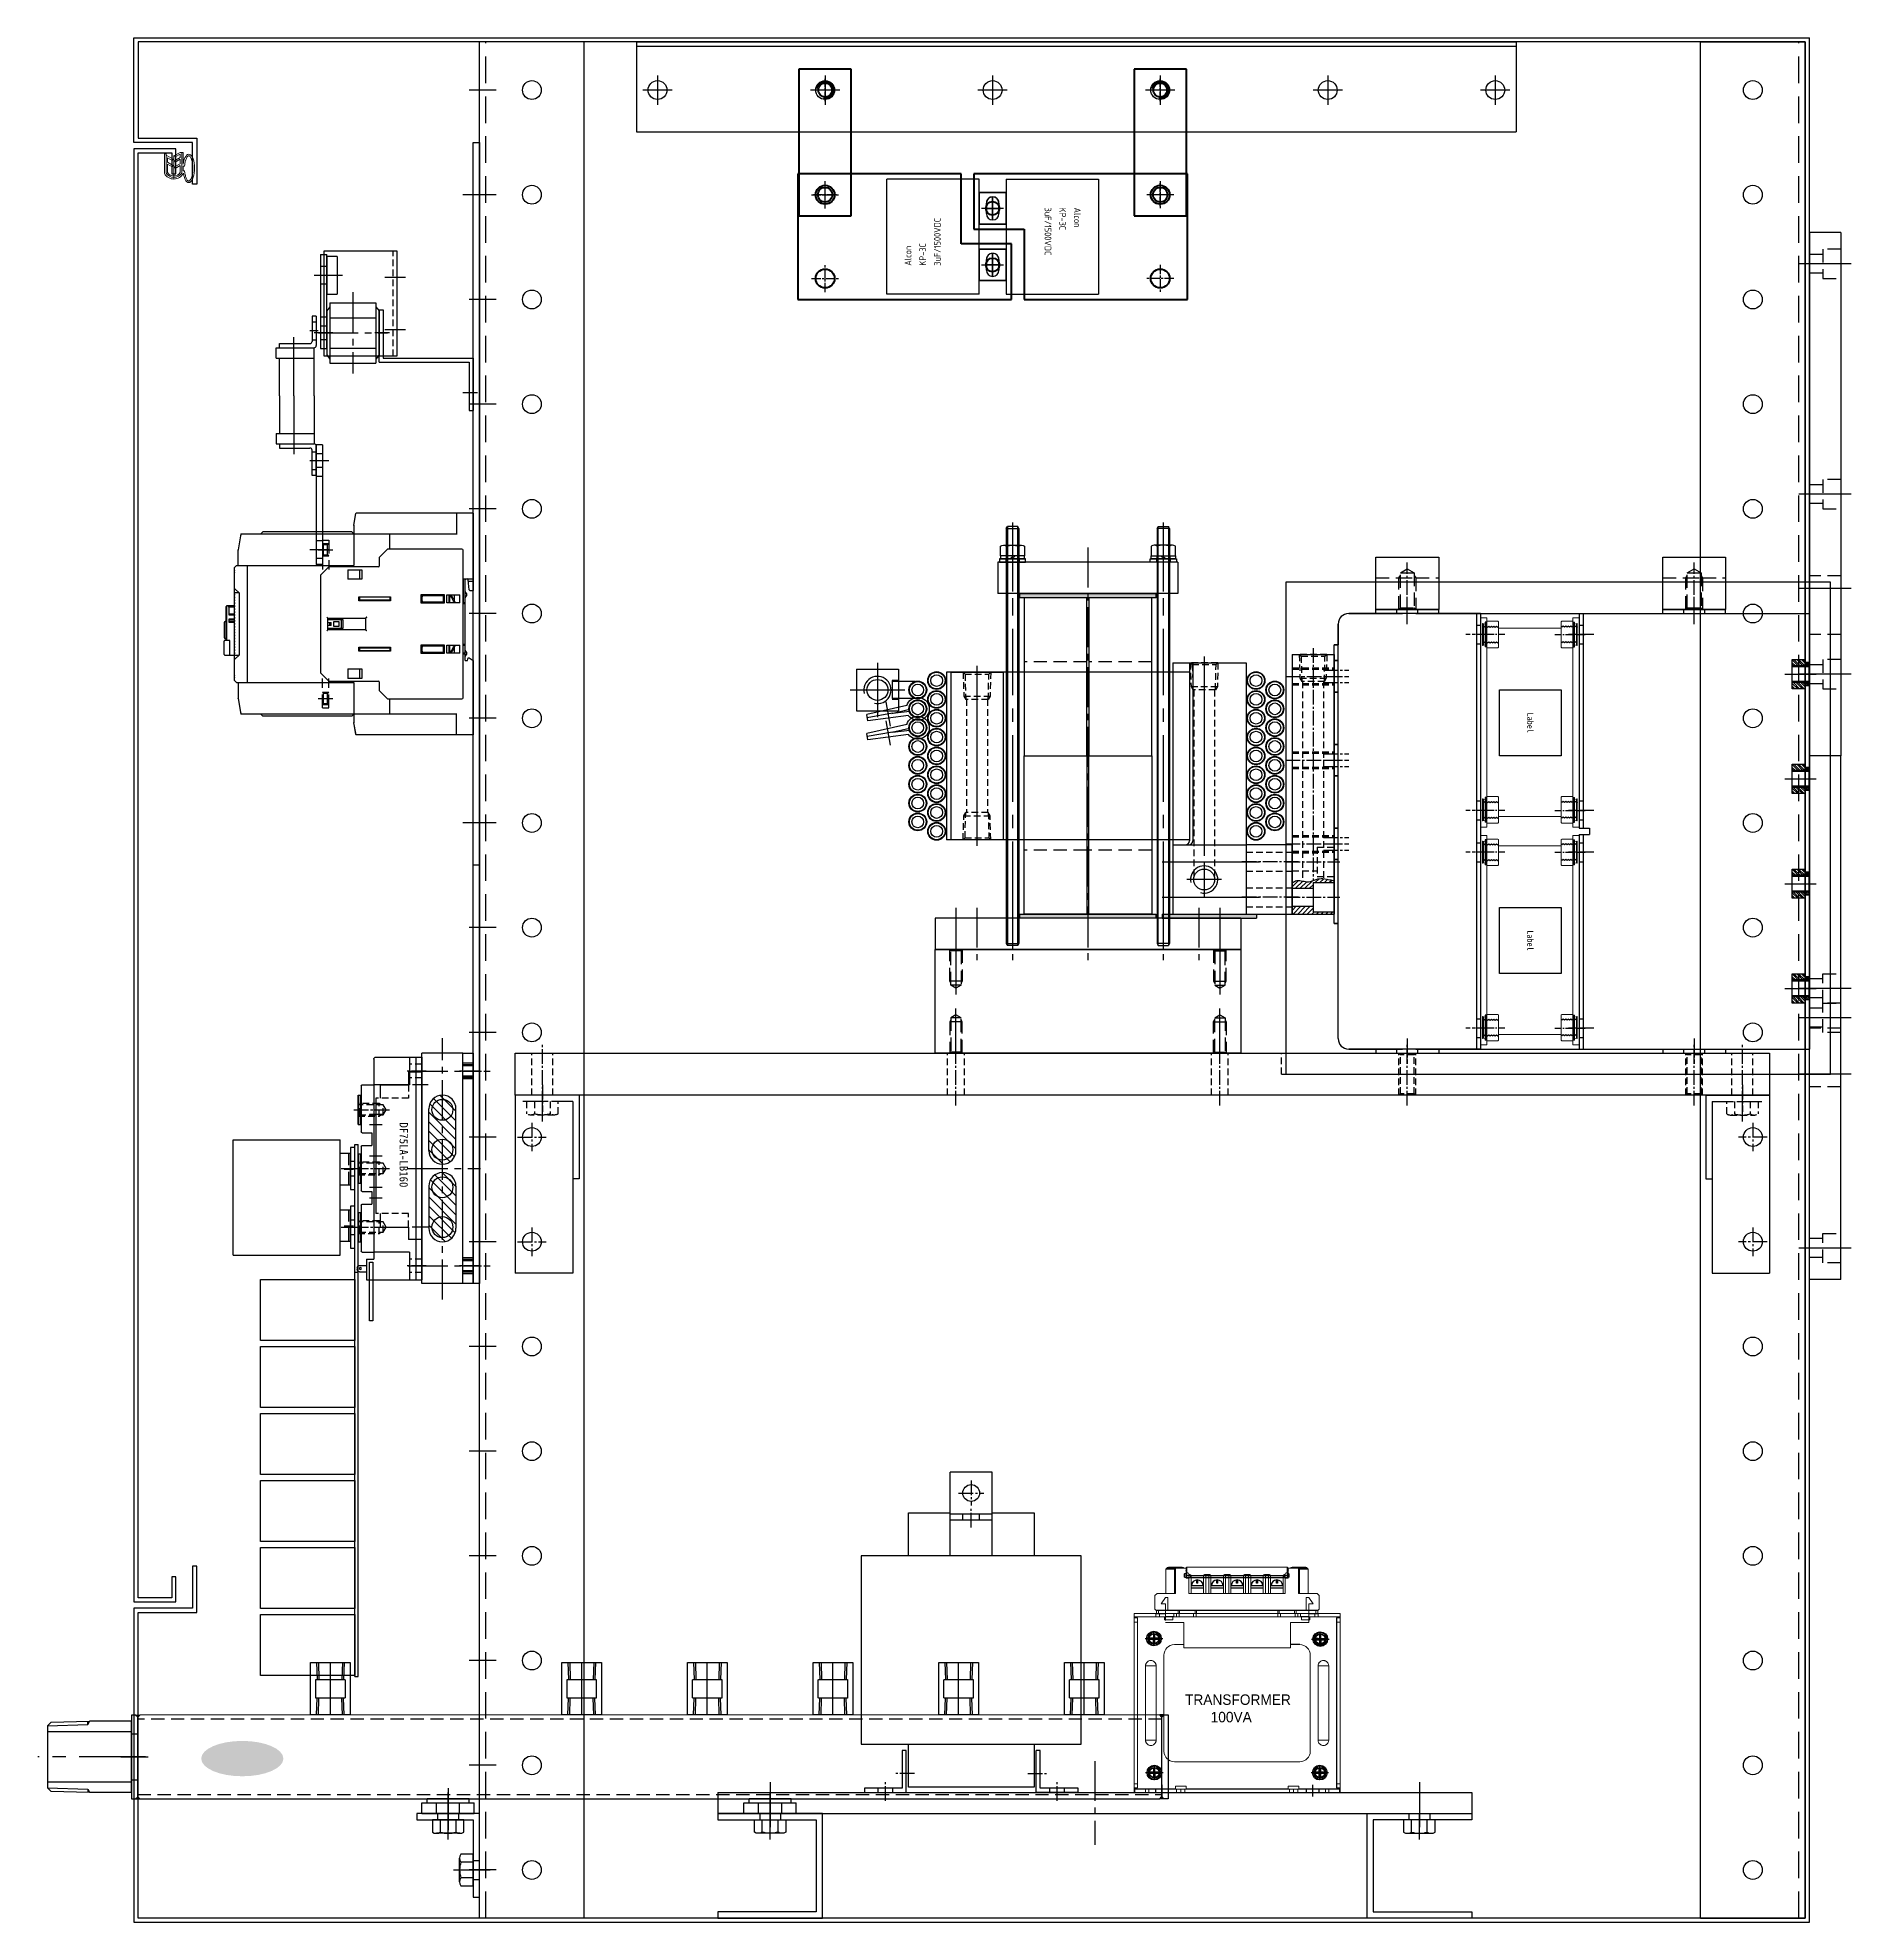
# Model space of a CAD drawing. Header units: millimetres. Extents: x 24815 to 37207, y -9299 to 5469.
# Drawn here: x 35116 to 35982, y -66 to 834 of the extents above; entities that cross this region are included whole.
import ezdxf

# ---------------------------------------------------------------- set-up
doc = ezdxf.new("R2010")
doc.units = ezdxf.units.MM
for name, pattern in [('CENTER', [50.8, 31.75, -6.35, 6.35, -6.35]), ('CENTER1', [10, 7, -1, 1, -1]), ('CENTER2', [28.575, 19.05, -3.175, 3.175, -3.175]), ('CENTERX2', [101.6, 63.5, -12.7, 12.7, -12.7]), ('DPDM0486$0$CHAIN', [0.3543, 0.2362, -0.0295, 0.0591, -0.0295]), ('DPDM0487$0$CHAIN', [0.3543, 0.2362, -0.0295, 0.0591, -0.0295]), ('HIDDEN', [9.525, 6.35, -3.175]), ('HIDDEN2', [4.7625, 3.175, -1.5875]), ('HIDDENX2', [19.05, 12.7, -6.35]), ('PHANTOMX2', [5, 2.5, -0.5, 0.5, -0.5, 0.5, -0.5])]:
    doc.linetypes.add(name, pattern=pattern)
for name, color, linetype in [('3', 3, 'Continuous'), ('______', 7, 'Continuous'), ('BOARD_OUTLINE', 7, 'Continuous'), ('CAPA', 7, 'Continuous'), ('CEN', 1, 'CENTER'), ('CENTER', 1, 'CENTER'), ('H', 2, 'HIDDEN'), ('HIDDEN', 2, 'HIDDEN'), ('mmm', 7, 'Continuous'), ('OBS_SSTOP', 4, 'Continuous'), ('SLD-0', 7, 'Continuous'), ('THIN', 3, 'Continuous'), ('모선', 7, 'Continuous')]:
    doc.layers.add(name, color=color, linetype=linetype)
for name, color, linetype, lineweight in [('case', 3, 'Continuous', 30), ('DPDM0486$0$가시적인 것(ISO)', 3, 'Continuous', 40), ('DPDM0486$0$가시적인 좁은 것(ISO)', 3, 'Continuous', 35), ('DPDM0486$0$중심 표식(ISO)', 1, 'Continuous', 25), ('DPDM0487$0$가시적인 것(ISO)', 3, 'Continuous', 40), ('DPDM0487$0$중심 표식(ISO)', 1, 'Continuous', 25), ('모형', 7, 'Continuous', 53)]:
    doc.layers.add(name, color=color, linetype=linetype, lineweight=lineweight)
doc.styles.add('dim', font='')
doc.styles.add('HAN', font='')
doc.styles.get("Standard").update_dxf_attribs({"font": 'ISOCP.SHX', "bigfont": 'WHGTXT.SHX'})
doc.styles.get('dim').set_extended_font_data('BatangChe')
doc.styles.get('HAN').set_extended_font_data('GulimChe')

# ---------------------------------------------------------------- blocks, each defined once
blk = doc.blocks.new('234567890oplkjhgijsdertyuioll')
at = {"color": 140}
for p, q in [((-17498.05, 8543.32), (-17498.05, 9439.32)), ((-17448.05, 9439.32), (-17498.05, 9439.32)), ((-17448.05, 8543.32), (-17448.05, 9439.32)), ((-17448.05, 8543.32), (-17498.05, 8543.32))]:
    blk.add_line(p, q, dxfattribs=at)
at = {"color": 1}
for p, q in [((-17490.05, 9416.32), (-17503.05, 9416.32)), ((-17490.05, 9366.32), (-17503.05, 9366.32)), ((-17490.05, 9316.32), (-17503.05, 9316.32)), ((-17490.05, 9266.32), (-17503.05, 9266.32)), ((-17490.05, 9216.32), (-17503.05, 9216.32)), ((-17490.05, 9166.32), (-17503.05, 9166.32)), ((-17490.05, 9116.32), (-17503.05, 9116.32)), ((-17490.05, 9066.32), (-17503.05, 9066.32)), ((-17490.05, 9016.32), (-17503.05, 9016.32)), ((-17490.05, 8966.32), (-17503.05, 8966.32)), ((-17490.05, 8916.32), (-17503.05, 8916.32)), ((-17490.05, 8866.32), (-17503.05, 8866.32)), ((-17490.05, 8816.32), (-17503.05, 8816.32)), ((-17490.05, 8766.32), (-17503.05, 8766.32)), ((-17490.05, 8716.32), (-17503.05, 8716.32)), ((-17490.05, 8666.32), (-17503.05, 8666.32)), ((-17490.05, 8616.32), (-17503.05, 8616.32)), ((-17490.05, 8566.32), (-17503.05, 8566.32))]:
    blk.add_line(p, q, dxfattribs=at)
at = {"color": 140}
for centre in [(-17473.05, 9416.32), (-17473.05, 9366.32), (-17473.05, 9316.32), (-17473.05, 9266.32), (-17473.05, 9216.32), (-17473.05, 9166.32), (-17473.05, 9116.32), (-17473.05, 9066.32), (-17473.05, 9016.32), (-17473.05, 8966.32), (-17473.05, 8916.32), (-17473.05, 8866.32), (-17473.05, 8816.32), (-17473.05, 8766.32), (-17473.05, 8716.32), (-17473.05, 8666.32), (-17473.05, 8616.32), (-17473.05, 8566.32)]:
    blk.add_circle(centre, 4.5, dxfattribs=at)
at = {"layer": 'HIDDEN', "color": 2, "linetype": 'HIDDENX2'}
blk.add_line((-17495.05, 8543.32), (-17495.05, 9439.32), dxfattribs=at)
blk = doc.blocks.new('645ytrhegnhy6yjmjuuyyjmhyhh')
at = {"color": 140}
for p, q in [((-12560.37, 14958.53), (-12510.37, 14958.53)), ((-12560.37, 14062.53), (-12560.37, 14958.53)), ((-12510.37, 14062.53), (-12510.37, 14958.53)), ((-12560.37, 14062.53), (-12510.37, 14062.53))]:
    blk.add_line(p, q, dxfattribs=at)
for centre in [(-12535.37, 14935.53), (-12535.37, 14885.53), (-12535.37, 14835.53), (-12535.37, 14785.53), (-12535.37, 14735.53), (-12535.37, 14685.53), (-12535.37, 14635.53), (-12535.37, 14585.53), (-12535.37, 14535.53), (-12535.37, 14485.53), (-12535.37, 14435.53), (-12535.37, 14385.53), (-12535.37, 14335.53), (-12535.37, 14285.53), (-12535.37, 14235.53), (-12535.37, 14185.53), (-12535.37, 14135.53), (-12535.37, 14085.53)]:
    blk.add_circle(centre, 4.5, dxfattribs=at)
at = {"layer": 'HIDDEN', "color": 2, "linetype": 'HIDDENX2'}
blk.add_line((-12513.37, 14062.53), (-12513.37, 14958.53), dxfattribs=at)
blk = doc.blocks.new('756ETAFSDFF')
at = {"color": 4}
for p, q in [((12826.75, 11655.52), (13246.75, 11655.52)), ((12826.75, 11655.52), (12826.75, 11612.52)), ((13246.75, 11655.52), (13246.75, 11612.52)), ((12826.75, 11653.52), (13246.75, 11653.52)), ((12826.75, 11612.52), (13246.75, 11612.52))]:
    blk.add_line(p, q, dxfattribs=at)
for centre in [(12836.75, 11632.52), (12916.75, 11632.52), (12996.75, 11632.52), (13076.75, 11632.52), (13156.75, 11632.52), (13236.75, 11632.52)]:
    blk.add_circle(centre, 4.5, dxfattribs=at)
at = {"layer": 'CENTER', "ltscale": 3}
for p, q in [((12836.75, 11639.52), (12836.75, 11625.52)), ((12916.75, 11639.52), (12916.75, 11625.52)), ((12996.75, 11639.52), (12996.75, 11625.52)), ((13076.75, 11639.52), (13076.75, 11625.52)), ((13156.75, 11639.52), (13156.75, 11625.52)), ((13236.75, 11639.52), (13236.75, 11625.52)), ((12843.75, 11632.52), (12829.75, 11632.52)), ((12923.75, 11632.52), (12909.75, 11632.52)), ((13003.75, 11632.52), (12989.75, 11632.52)), ((13083.75, 11632.52), (13069.75, 11632.52)), ((13163.75, 11632.52), (13149.75, 11632.52)), ((13243.75, 11632.52), (13229.75, 11632.52))]:
    blk.add_line(p, q, dxfattribs=at)
blk = doc.blocks.new('door packing')
at = {"lineweight": 15}
for p, q in [((-4, -2.9), (-2, 0.6)), ((-3, 6.1), (-3, 7.1)), ((9.5, 7.1), (-3, 7.1)), ((9.2, 6.1), (-3, 6.1)), ((-2.9, -2.9), (-1.1, 0.2)), ((-2.3, 6.1), (0.3, 1.6)), ((-2, 0.6), (-1.1, 0.2)), ((-0.7, -2.9), (1.3, 0.6)), ((-0.6, 5.1), (1.2, 2.1)), ((2.2, 5.1), (-0.6, 5.1)), ((0.3, 1.6), (1.2, 2.1)), ((0.4, -2.9), (2.2, 0.2)), ((1.3, 0.6), (2.2, 0.2)), ((2.2, 5.1), (4.3, 1.6)), ((3.2, -2.9), (5.3, 0.6)), ((8.9, 5.1), (3.4, 5.1)), ((3.4, 5.1), (5.2, 2.1)), ((4.3, 1.6), (5.2, 2.1)), ((4.4, -2.9), (6.2, 0.2)), ((5.3, 0.6), (6.2, 0.2)), ((-4, -4.9), (-4, -2.9)), ((-4, -3.9), (9.2, -3.9)), ((-4, -4.9), (3.5, -4.9)), ((-2.9, -2.9), (-0.7, -2.9)), ((0.4, -2.9), (3.2, -2.9)), ((4.4, -2.9), (8.9, -2.9)), ((4.7, -5.7), (4.7, -4.9)), ((4.7, -4.9), (7.7, -4.9)), ((7.7, -5.7), (7.7, -4.9))]:
    blk.add_line(p, q, dxfattribs=at)
for radius, start, end in [(4.89, 305.1629, 54.8371), (5.89, 301.9527, 58.0473), (6.89, 298.5556, 60.5129)]:
    blk.add_arc((6.1, 1.1), radius, start, end, dxfattribs=at)
blk.add_ellipse((6.2, -8.4), major_axis=(9.04, 0), ratio=0.408407, start_param=1.879377, end_param=7.500112, dxfattribs=at)
blk.add_open_spline([(4.7, -5.7), (3, -5.9), (2.4, -6), (1.1, -6.3), (0.4, -6.6), (-0.7, -7.1), (-1.1, -7.4), (-1.5, -7.8), (-1.6, -7.9), (-1.8, -8.2), (-1.8, -8.2), (-1.8, -8.4), (-1.8, -8.5), (-1.7, -8.7), (-1.6, -8.8), (-1.4, -9.1), (-1.2, -9.3), (-0.7, -9.6), (-0.4, -9.8), (0.6, -10.2), (1.6, -10.5), (3.6, -10.9), (4.8, -11), (7.1, -11.1), (8.3, -11), (10.5, -10.6), (11.5, -10.4), (12.8, -9.8), (13.2, -9.6), (13.8, -9.2), (14, -9), (14.2, -8.7), (14.2, -8.6), (14.3, -8.4), (14.3, -8.4), (14.3, -8.2), (14.2, -8.1), (14.1, -7.9), (14, -7.8), (13.7, -7.5), (13.5, -7.3), (12.8, -6.9), (12.1, -6.6), (10.7, -6.2), (10, -6), (7.7, -5.7)], degree=3, knots=[1.879642, 1.879642, 1.879642, 1.879642, 2.103892, 2.103892, 2.418206, 2.418206, 2.73252, 2.73252, 2.921833, 2.921833, 3.111145, 3.111145, 3.300458, 3.300458, 3.489771, 3.489771, 3.679083, 3.679083, 3.868396, 3.868396, 4.275468, 4.275468, 4.68254, 4.68254, 5.089613, 5.089613, 5.496685, 5.496685, 5.768967, 5.768967, 5.987304, 5.987304, 6.163545, 6.163545, 6.339787, 6.339787, 6.516028, 6.516028, 6.692269, 6.692269, 6.86851, 6.86851, 7.222367, 7.222367, 7.500112, 7.500112, 7.500112, 7.500112], dxfattribs=at)
at = {"layer": 'CENTER', "lineweight": 15}
blk.add_line((13, 1.1), (-2, 1.1), dxfattribs=at)
blk = doc.blocks.new('64tweeffddsfasdf')
at = {"layer": '3'}
for p, q in [((-17307.17, 9391.32), (-17307.17, 9441.32)), ((-17307.17, 9441.32), (-16507.17, 9441.32)), ((-16507.17, 8541.32), (-16507.17, 9441.32)), ((-16509.17, 9439.32), (-17305.17, 9439.32)), ((-17305.17, 9439.32), (-17305.17, 9393.32)), ((-16509.17, 9439.32), (-16509.17, 8543.32)), ((-17279.17, 9391.32), (-17307.17, 9391.32)), ((-17305.17, 9393.32), (-17277.17, 9393.32)), ((-17279.17, 9371.32), (-17279.17, 9391.32)), ((-17277.17, 9393.32), (-17277.17, 9371.32)), ((-17277.17, 9371.32), (-17279.17, 9371.32)), ((-17279.17, 8711.32), (-17279.17, 8691.32)), ((-17277.17, 8711.32), (-17279.17, 8711.32)), ((-17277.17, 8689.32), (-17277.17, 8711.32)), ((-17279.17, 8691.32), (-17307.17, 8691.32)), ((-17307.17, 8691.32), (-17307.17, 8541.32)), ((-17305.17, 8543.32), (-17305.17, 8689.32)), ((-17305.17, 8689.32), (-17277.17, 8689.32)), ((-17307.17, 8541.32), (-16507.17, 8541.32)), ((-16509.17, 8543.32), (-17305.17, 8543.32))]:
    blk.add_line(p, q, dxfattribs=at)
blk = doc.blocks.new('A$C77215BD6')
at = {"color": 2}
for p, q in [((20, 47), (20, 44)), ((30, 47), (30, 44))]:
    blk.add_line(p, q, dxfattribs=at)
at = {"color": 1, "linetype": 'CENTERX2'}
blk.add_line((25, 50.5), (25, 40.5), dxfattribs=at)
for p, q in [((30.63, 37.5), (19.37, 37.5)), ((21.25, 38.08), (21.25, 44)), ((28.75, 38.08), (28.75, 44))]:
    blk.add_line(p, q)
at = {"color": 4}
blk.add_lwpolyline([(47, 44), (47, 0), (0, 0), (0, -3), (50, -3), (50, 47), (0, 47), (0, 44)], close=True, dxfattribs=at)
blk.add_lwpolyline([(32.51, 44), (32.51, 38.08, -0.309401), (28.75, 38.08, -0.154701), (21.25, 38.08, -0.309401), (17.49, 38.08), (17.49, 44), (32.51, 44)], format="xyb")
at = {"layer": 'CENTER'}
blk.add_line((25, 34.5), (25, 47), dxfattribs=at)
blk = doc.blocks.new('A$C4EED5EFA')
at = {"color": 1}
for p, q in [((-35, 25), (-35, -25)), ((0, 25), (-35, 25)), ((0, -25), (0, 25)), ((-35, -25), (0, -25))]:
    blk.add_line(p, q, dxfattribs=at)
at = {"color": 2, "linetype": 'HIDDEN2'}
blk.add_line((-2, -25), (-2, 25), dxfattribs=at)
at = {"color": 1, "linetype": 'CENTER', "ltscale": 3}
for p, q in [((4, 12.5), (-6, 12.5)), ((4, -12.5), (-6, -12.5))]:
    blk.add_line(p, q, dxfattribs=at)
blk = doc.blocks.new('A$C7B1C76C4')
at = {"layer": '3'}
blk.add_lwpolyline([(20, -65), (20, -53), (0, -53), (0, -747), (20, -747), (20, -735), (18, -735), (18, -745), (2, -745), (2, -55), (18, -55), (18, -65), (20, -65)], dxfattribs=at)
for name, p in [('64tweeffddsfasdf', (17307.17, -9441.32)), ('234567890oplkjhgijsdertyuioll', (17663.05, -9441.32)), ('756ETAFSDFF', (-12586.75, -11657.52)), ('645ytrhegnhy6yjmjuuyyjmhyhh', (13308.37, -14960.53)), ('A$C4EED5EFA', (125.7, -127))]:
    blk.add_blockref(name, p)
at = {"lineweight": 15, "xscale": -0.75, "yscale": 0.75, "zscale": 0.75, "rotation": 90}
blk.add_blockref('door packing', (19.86, -57.77), dxfattribs=at)
at = {"layer": '______', "ltscale": 10}
blk.add_blockref('A$C77215BD6', (278.76, -895), dxfattribs=at)
at = {"layer": '______', "ltscale": 10, "xscale": -1}
blk.add_blockref('A$C77215BD6', (638.76, -895), dxfattribs=at)
blk = doc.blocks.new('A$C48746BCF')
at = {"color": 32}
for p, q in [((10, 0), (0, 0)), ((0, 0), (0, -360)), ((10, 0), (10, -360)), ((10, -360), (0, -360))]:
    blk.add_line(p, q, dxfattribs=at)
at = {"color": 1, "linetype": 'CENTER2'}
blk.add_line((25, -180), (-15, -180), dxfattribs=at)
at = {"layer": 'CEN', "ltscale": 10}
for p, q in [((15, -25), (-5, -25)), ((15, -335), (-5, -335))]:
    blk.add_line(p, q, dxfattribs=at)
blk = doc.blocks.new('A$C58335CE3')
at = {"color": 32}
for p, q in [((0, 12.5), (0, -12.5)), ((0, 12.5, 0), (5, 12.5, 0)), ((5, 12.5), (5, -12.5)), ((0, -12.5, 0), (5, -12.5, 0))]:
    blk.add_line(p, q, dxfattribs=at)
at = {"color": 2, "linetype": 'HIDDEN'}
for p, q in [((0, 5.5, 0), (5, 5.5, 0)), ((0, -5.5, 0), (5, -5.5, 0))]:
    blk.add_line(p, q, dxfattribs=at)
at = {"color": 1}
blk.add_line((-5, 0, 0), (10, 0, 0), dxfattribs=at)
blk = doc.blocks.new('rcw345trcw45t')
for p, q in [((53002.75, -14361.01), (52983.75, -14361.01)), ((52983.75, -14361.01), (52983.75, -14386.01)), ((52987.52, -14361.01), (52987.77, -14369.01)), ((52998.97, -14361.01), (52998.72, -14369.01)), ((53002.75, -14386.01), (53002.75, -14361.01)), ((52987.52, -14386.01), (52987.77, -14378.01)), ((52998.97, -14386.01), (52998.72, -14378.01)), ((52983.75, -14386.01), (53002.75, -14386.01))]:
    blk.add_line(p, q)
blk.add_lwpolyline([(52986.25, -14377.76, 0.414214), (52986.5, -14378.01), (53000, -14378.01, 0.414214), (53000.25, -14377.76), (53000.25, -14369.26, 0.414214), (53000, -14369.01), (52986.5, -14369.01, 0.414214), (52986.25, -14369.26)], format="xyb", close=True)
at = {"layer": 'CENTER'}
blk.add_lwpolyline([(52993.25, -14386.01), (52993.25, -14378.01), (52993.25, -14369.01), (52993.25, -14361.01)], dxfattribs=at)
at = {"layer": 'THIN'}
for p, q in [((52986.67, -14361.01), (52986.92, -14369.01)), ((52999.83, -14361.01), (52999.58, -14369.01)), ((52986.67, -14386.01), (52986.92, -14378.01)), ((52999.83, -14386.01), (52999.58, -14378.01))]:
    blk.add_line(p, q, dxfattribs=at)
blk = doc.blocks.new('A$C13BB0B43')
for p, q in [((0, -17), (0, 17)), ((0, 17), (20, 17)), ((0, 12), (40, 12)), ((20.87, 15.42), (20.87, 16.9)), ((0, -12), (40, -12)), ((0, -17), (20, -17)), ((20.87, -15.42), (20.87, -16.9))]:
    blk.add_line(p, q)
blk.add_lwpolyline([(20, 17), (20, 16.92), (38.47, 16.35), (40, 14.82), (40, -14.82), (38.47, -16.35), (20, -16.92), (20, -17)])
at = {"layer": 'CENTER'}
blk.add_line((-6.81, 0), (44.74, 0), dxfattribs=at)
at = {"layer": 'THIN'}
for points in [[(40, 14.82), (20.87, 15.42), (20, 16.92)], [(40, -14.82), (20.87, -15.42), (20, -16.92)]]:
    blk.add_lwpolyline(points, dxfattribs=at)
blk = doc.blocks.new('A$C67533663')
for points in [[(-187, 41), (-188, 42), (-186, 42)], [(302, 40.99), (303, 41.99), (301, 41.99)], [(-186, 2), (-187, 3), (-188, 2)], [(301, 1.99), (302, 2.99), (303, 1.99)]]:
    blk.add_hatch(color=256).paths.add_polyline_path(points)
h = blk.add_hatch(color=1)
edge = h.paths.add_edge_path()
edge.add_ellipse((252.04, 21.18), major_axis=(19.62, 0), ratio=0.430244, start_angle=0, end_angle=360, ccw=False)
for p, q in [((-188, 42), (-186, 42)), ((303, 41.99), (301, 41.99)), ((-188, 2), (-186, 2)), ((-10, 0), (-10, 2)), ((-10, 2), (10, 2)), ((10, 0), (-10, 0)), ((10, 0), (10, 2)), ((143.76, 0), (143.76, 2)), ((143.76, 2), (163.76, 2)), ((163.76, 0), (163.76, 2)), ((303, 1.99), (301, 1.99)), ((163.76, 0), (143.76, 0))]:
    blk.add_line(p, q)
at = {"color": 2, "linetype": 'HIDDEN2', "ltscale": 2}
for p, q in [((-187, 40), (302, 39.99)), ((305, 32.99), (302, 32.99)), ((305, 10.99), (302, 10.99)), ((302, 3.99), (-187, 4))]:
    blk.add_line(p, q, dxfattribs=at)
at = {"color": 1, "linetype": 'CENTER1', "ltscale": 2}
blk.add_line((310, 21.99), (297, 21.99), dxfattribs=at)
at = {"color": 1, "linetype": 'CENTER1'}
for p, q in [((0, 7), (0, -5)), ((153.76, 7), (153.76, -5))]:
    blk.add_line(p, q, dxfattribs=at)
for points in [[(-188, 42), (-190, 42), (-190, 2), (-188, 2), (-187, 3), (-187, 41)], [(-186, 42), (301, 41.99), (302, 40.99), (302, 2.99), (301, 1.99), (-186, 2), (-187, 3), (-187, 41)], [(303, 41.99), (305, 41.99), (305, 1.99), (303, 1.99), (302, 2.99), (302, 40.99)]]:
    blk.add_lwpolyline(points, close=True)
for name, p in [('rcw345trcw45t', (-53143.25, 14428.01)), ('rcw345trcw45t', (-53083.25, 14428.01)), ('rcw345trcw45t', (-53023.25, 14428.01)), ('rcw345trcw45t', (-52963.25, 14428.01)), ('rcw345trcw45t', (-52903.25, 14428.01)), ('A$C13BB0B43', (305, 21.99))]:
    blk.add_blockref(name, p)
blk = doc.blocks.new('A$C03E404C8')
for points in [[(-187, 41), (-188, 42), (-186, 42)], [(-187, 41), (-188, 42), (-186, 42)], [(302, 40.99), (303, 41.99), (301, 41.99)], [(302, 40.99), (303, 41.99), (301, 41.99)], [(-186, 2), (-187, 3), (-188, 2)], [(-186, 2), (-187, 3), (-188, 2)], [(301, 1.99), (302, 2.99), (303, 1.99)], [(301, 1.99), (302, 2.99), (303, 1.99)]]:
    blk.add_hatch(color=256).paths.add_polyline_path(points)
h = blk.add_hatch(color=5)
edge = h.paths.add_edge_path()
edge.add_ellipse((252.04, 21.18), major_axis=(19.62, 0), ratio=0.430244, start_angle=0, end_angle=360, ccw=False)
h = blk.add_hatch(color=5)
edge = h.paths.add_edge_path()
edge.add_ellipse((252.04, 21.18), major_axis=(19.62, 0), ratio=0.430244, start_angle=0, end_angle=360, ccw=False)
for p, q in [((-188, 42), (-186, 42)), ((-188, 42), (-186, 42)), ((303, 41.99), (301, 41.99)), ((303, 41.99), (301, 41.99)), ((-188, 2), (-186, 2)), ((-188, 2), (-186, 2)), ((-10, 0), (-10, 2)), ((-10, 2), (10, 2)), ((-10, 0), (-10, 2)), ((-10, 2), (10, 2)), ((10, 0), (-10, 0)), ((10, 0), (-10, 0)), ((10, 0), (10, 2)), ((10, 0), (10, 2)), ((143.76, 0), (143.76, 2)), ((143.76, 2), (163.76, 2)), ((143.76, 0), (143.76, 2)), ((143.76, 2), (163.76, 2)), ((163.76, 0), (163.76, 2)), ((163.76, 0), (163.76, 2)), ((303, 1.99), (301, 1.99)), ((303, 1.99), (301, 1.99)), ((163.76, 0), (143.76, 0)), ((163.76, 0), (143.76, 0))]:
    blk.add_line(p, q)
at = {"color": 2, "linetype": 'HIDDEN2', "ltscale": 2}
for p, q in [((-187, 40), (302, 39.99)), ((-187, 40), (302, 39.99)), ((305, 32.99), (302, 32.99)), ((305, 32.99), (302, 32.99)), ((305, 10.99), (302, 10.99)), ((305, 10.99), (302, 10.99)), ((302, 3.99), (-187, 4)), ((302, 3.99), (-187, 4))]:
    blk.add_line(p, q, dxfattribs=at)
at = {"color": 1, "linetype": 'CENTER1', "ltscale": 2}
blk.add_line((310, 21.99), (297, 21.99), dxfattribs=at)
blk.add_line((310, 21.99), (297, 21.99), dxfattribs=at)
at = {"color": 1, "linetype": 'CENTER1'}
for p, q in [((0, 7), (0, -5)), ((0, 7), (0, -5)), ((153.76, 7), (153.76, -5)), ((153.76, 7), (153.76, -5))]:
    blk.add_line(p, q, dxfattribs=at)
for points in [[(-188, 42), (-190, 42), (-190, 2), (-188, 2), (-187, 3), (-187, 41)], [(-188, 42), (-190, 42), (-190, 2), (-188, 2), (-187, 3), (-187, 41)], [(-186, 42), (301, 41.99), (302, 40.99), (302, 2.99), (301, 1.99), (-186, 2), (-187, 3), (-187, 41)], [(-186, 42), (301, 41.99), (302, 40.99), (302, 2.99), (301, 1.99), (-186, 2), (-187, 3), (-187, 41)], [(303, 41.99), (305, 41.99), (305, 1.99), (303, 1.99), (302, 2.99), (302, 40.99)], [(303, 41.99), (305, 41.99), (305, 1.99), (303, 1.99), (302, 2.99), (302, 40.99)]]:
    blk.add_lwpolyline(points, close=True)
for name, p in [('rcw345trcw45t', (-53143.25, 14428.01)), ('rcw345trcw45t', (-53143.25, 14428.01)), ('rcw345trcw45t', (-53083.25, 14428.01)), ('rcw345trcw45t', (-53083.25, 14428.01)), ('rcw345trcw45t', (-53023.25, 14428.01)), ('rcw345trcw45t', (-53023.25, 14428.01)), ('rcw345trcw45t', (-52963.25, 14428.01)), ('rcw345trcw45t', (-52963.25, 14428.01)), ('rcw345trcw45t', (-52903.25, 14428.01)), ('rcw345trcw45t', (-52903.25, 14428.01)), ('rcw345trcw45t', (-52783.25, 14428.01)), ('A$C13BB0B43', (305, 21.99)), ('A$C13BB0B43', (305, 21.99))]:
    blk.add_blockref(name, p)
blk = doc.blocks.new('A$C124A4948')
for p, q in [((-40, 28.5), (-40, 23)), ((-39.5, 29), (-17.5, 29)), ((-35, 30.5), (-21, 30.5)), ((-21, 30.5), (-35, 30.5)), ((-35, 30.5), (-35, 29)), ((-35, 29.3), (-21, 29.3)), ((-21, 29.3), (-35, 29.3)), ((-21, 30.5), (-21, 29)), ((-17, 28.5), (-17, 24)), ((-11, 28.5), (-11, 24)), ((-10.5, 29), (10.5, 29)), ((-7, 30.5), (7, 30.5)), ((7, 30.5), (-7, 30.5)), ((-7, 30.5), (-7, 29)), ((7, 29.3), (-7, 29.3)), ((7, 30.5), (7, 29)), ((11, 28.5), (11, 24)), ((17, 28.5), (17, 24)), ((17.5, 29), (39.5, 29)), ((21, 30.5), (35, 30.5)), ((35, 30.5), (21, 30.5)), ((21, 30.5), (21, 29)), ((35, 29.3), (21, 29.3)), ((35, 30.5), (35, 29)), ((40, 28.5), (40, 23)), ((46.3, 29.9), (46.3, 26.5)), ((47.3, 30.9), (48.3, 30.9)), ((49.3, 29.9), (49.3, 26.5)), ((-53.2, 22), (-53.2, 0)), ((-52.2, 23), (43.3, 23)), ((-17, 24), (-11, 24)), ((11, 24), (17, 24)), ((43.3, 26.5), (53.2, 26.5)), ((43.3, 26.5), (43.3, 23)), ((53.2, 26.5), (53.2, 0)), ((-53.2, 6), (-39.95, 6)), ((-53.2, 3), (53.2, 3)), ((-53.2, 0), (53.2, 0)), ((39.95, 6), (53.2, 6))]:
    blk.add_line(p, q)
at = {"color": 1, "linetype": 'CENTER1'}
for p, q in [((-28, 32.5), (-28, 15.08)), ((0, 32.5), (0, 15.08)), ((28, 32.5), (28, 15.08)), ((-46.5, -2), (-46.5, 8)), ((46.5, -2), (46.5, 8))]:
    blk.add_line(p, q, dxfattribs=at)
at = {"ltscale": 10}
for p, q in [((-39.95, 6), (-39.95, 23)), ((39.95, 6), (39.95, 23))]:
    blk.add_line(p, q, dxfattribs=at)
at = {"color": 2, "linetype": 'HIDDEN2'}
for p, q in [((-25, 20.5), (-31, 20.5)), ((-25.54, 18.5), (-30.46, 18.5)), ((3, 20.5), (-3, 20.5)), ((2.46, 18.5), (-2.46, 18.5)), ((31, 20.5), (25, 20.5)), ((30.46, 18.5), (25.54, 18.5)), ((-49.75, 0), (-49.75, 6)), ((-43.25, 0), (-43.25, 6)), ((43.25, 0), (43.25, 6)), ((49.75, 0), (49.75, 6))]:
    blk.add_line(p, q, dxfattribs=at)
for points in [[(-30.46, 19.56), (-31, 20.5), (-31, 30.5)], [(-25, 30.5), (-25.54, 29.96), (-30.46, 29.96), (-31, 30.5)], [(-25.54, 29.96), (-25.54, 18.5), (-28, 17.08), (-30.46, 18.5), (-30.46, 29.96)], [(-25, 30.5), (-25, 20.5), (-25.54, 19.56)], [(-2.46, 19.56), (-3, 20.5), (-3, 30.5)], [(3, 30.5), (2.46, 29.96), (-2.46, 29.96), (-3, 30.5)], [(2.46, 29.96), (2.46, 18.5), (0, 17.08), (-2.46, 18.5), (-2.46, 29.96)], [(3, 30.5), (3, 20.5), (2.46, 19.56)], [(25.54, 19.56), (25, 20.5), (25, 30.5)], [(31, 30.5), (30.46, 29.96), (25.54, 29.96), (25, 30.5)], [(30.46, 29.96), (30.46, 18.5), (28, 17.08), (25.54, 18.5), (25.54, 29.96)], [(31, 30.5), (31, 20.5), (30.46, 19.56)]]:
    blk.add_lwpolyline(points, dxfattribs=at)
at = {"color": 3}
blk.add_lwpolyline([(44.7, 23.5), (72.7, 23.5), (72.7, 25), (44.7, 25)], close=True, dxfattribs=at)
blk.add_circle((47.8, 29.4), 0.5)
for centre, radius, start, end in [((-39.5, 28.5), 0.5, 90, 180), ((-17.5, 28.5), 0.5, 0, 90), ((-10.5, 28.5), 0.5, 90, 180), ((10.5, 28.5), 0.5, 0, 90), ((17.5, 28.5), 0.5, 90, 180), ((39.5, 28.5), 0.5, 0, 90), ((47.3, 29.9), 1, 90, 180), ((48.3, 29.9), 1, 0, 90), ((-52.2, 22), 1, 90, 180)]:
    blk.add_arc(centre, radius, start, end)
blk = doc.blocks.new('A$C4D733520')
at = {"color": 161}
for p, q in [((-55.62, 14.67, 0), (24.38, 14.67, 0)), ((-55.62, 14.67, 0), (-55.62, 8.27, 0)), ((24.38, 14.67, 0), (24.38, 8.27, 0)), ((-55.62, 8.27, 0), (-49.62, 8.27, 0)), ((-49.62, -5.33, 0), (-49.62, 8.27, 0)), ((18.38, -5.33, 0), (18.38, 8.27, 0)), ((18.38, 8.27, 0), (24.38, 8.27, 0)), ((-49.62, -5.33, 0), (-43.12, -5.33, 0)), ((-43.12, -7.33, 0), (11.88, -7.33, 0)), ((11.88, -5.33, 0), (18.38, -5.33, 0))]:
    blk.add_line(p, q, dxfattribs=at)
at = {"color": 1, "linetype": 'CENTER'}
for p, q in [((-49.62, 17.67, 0), (-49.62, 10.22, 0)), ((18.38, 17.67, 0), (18.38, 9.98, 0)), ((-35.62, -10.33, 0), (-35.62, -4.33, 0)), ((-30.62, -10.33, 0), (-30.62, -4.33, 0)), ((-15.62, -10.33, 0), (-15.62, -4.33, 0)), ((-0.62, -10.33, 0), (-0.62, -4.33, 0)), ((4.38, -10.33, 0), (4.38, -4.33, 0))]:
    blk.add_line(p, q, dxfattribs=at)
at = {"color": 2, "linetype": 'HIDDEN2'}
for p, q in [((-49.62, 8.27, 0), (-43.12, 8.27, 0)), ((-43.12, 8.27, 0), (-43.12, -7.33, 0)), ((11.88, 8.27, 0), (11.88, -7.33, 0)), ((18.38, 8.27, 0), (11.88, 8.27, 0))]:
    blk.add_line(p, q, dxfattribs=at)
at = {"color": 2, "style": 'HAN'}
blk.add_text('DF75LA-LB160', height=4, dxfattribs=at).set_placement((-31.59, 3.98, 0))
blk = doc.blocks.new('AEFAES')
h = blk.add_hatch()
h.set_pattern_fill('ANSI31', color=256, style=0)
h.set_pattern_definition([(315, (-3720.565, -10788.0357), (-2.245064, -2.245064), [])])
edge = h.paths.add_edge_path()
edge.add_arc((-4454.4, -12420.41), 6.5, 180, 360)
edge.add_line((-4447.9, -12420.41), (-4447.9, -12400.41))
edge.add_arc((-4454.4, -12400.41), 6.5, 0, 180)
edge.add_line((-4460.9, -12400.41), (-4460.9, -12420.41))
edge = h.paths.add_edge_path()
edge.add_arc((-4454.4, -12383.41), 6.5, 180, 360)
edge.add_line((-4447.9, -12383.41), (-4447.9, -12363.41))
edge.add_arc((-4454.4, -12363.41), 6.5, 0, 180)
edge.add_line((-4460.9, -12363.41), (-4460.9, -12383.41))
at = {"color": 1, "linetype": 'CENTER2'}
for p, q in [((-4454.4, -12454.49), (-4454.4, -12329.63)), ((-4470.81, -12345.41), (-4436.21, -12345.41)), ((-4470.81, -12391.91), (-4436.21, -12391.91)), ((-4470.81, -12438.41), (-4436.21, -12438.41))]:
    blk.add_line(p, q, dxfattribs=at)
at = {"color": 1}
for p, q in [((-4464.15, -12446.91), (-4464.15, -12336.91)), ((-4444.65, -12336.91), (-4464.15, -12336.91)), ((-4444.65, -12446.91), (-4444.65, -12336.91)), ((-4460.9, -12383.41), (-4460.9, -12363.41)), ((-4447.9, -12383.41), (-4447.9, -12363.41)), ((-4460.9, -12400.41), (-4460.9, -12420.41)), ((-4447.9, -12400.41), (-4447.9, -12420.41)), ((-4444.65, -12446.91), (-4464.15, -12446.91))]:
    blk.add_line(p, q, dxfattribs=at)
at = {"color": 3}
for centre in [(-4454.4, -12363.91), (-4454.4, -12382.91), (-4454.4, -12400.91), (-4454.4, -12419.91)]:
    blk.add_circle(centre, 5, dxfattribs=at)
at = {"color": 1}
for centre, start, end in [((-4454.4, -12363.41), 0, 180), ((-4454.4, -12383.41), 180, 0), ((-4454.4, -12400.41), 0, 180), ((-4454.4, -12420.41), 180, 0)]:
    blk.add_arc(centre, 6.5, start, end, dxfattribs=at)
at = {"ltscale": 10, "xscale": -1, "rotation": 90}
blk.add_blockref('A$C124A4948', (-4464.15, -12391.91), dxfattribs=at)
at = {"rotation": 270}
blk.add_blockref('A$C4D733520', (-4478.81, -12401.53, 0), dxfattribs=at)
blk = doc.blocks.new('q3453w46t45t')
for p, q in [((70845.66, 2007.55), (70850.15, 2007.55)), ((70845.66, 1980.55), (70850.15, 1980.55))]:
    blk.add_line(p, q)
at = {"layer": 'CAPA'}
for p, q in [((70792.71, 1966.55), (70792.71, 2021.55)), ((70792.71, 2021.55), (70843.71, 2021.55)), ((70843.71, 1966.55), (70843.71, 2021.55)), ((70848.71, 2015.05), (70843.71, 2015.05)), ((70848.71, 2000.05), (70848.71, 2015.05)), ((70848.71, 2000.05), (70843.71, 2000.05)), ((70848.71, 1988.05), (70843.71, 1988.05)), ((70848.71, 1973.05), (70848.71, 1988.05)), ((70848.71, 1973.05), (70843.71, 1973.05)), ((70792.71, 1966.55), (70843.71, 1966.55))]:
    blk.add_line(p, q, dxfattribs=at)
at = {"layer": 'CAPA', "linetype": 'HIDDEN'}
for p, q in [((70847.91, 2000.05), (70847.91, 2015.05)), ((70847.91, 1973.05), (70847.91, 1988.05))]:
    blk.add_line(p, q, dxfattribs=at)
blk = doc.blocks.new('A$C4EDB0E17')
at = {"color": 6}
for p, q in [((0, 50), (-3, 50)), ((-3, 50), (-3, -7)), ((0, 50), (0, -7)), ((0, 35), (-3, 35)), ((0, -7), (-3, -7))]:
    blk.add_line(p, q, dxfattribs=at)
at = {"layer": 'CEN'}
for p, q in [((3, 42.5), (-6, 42.5)), ((3, 0), (-6, 0))]:
    blk.add_line(p, q, dxfattribs=at)
at = {"layer": 'H'}
for p, q in [((0, 45.75), (-3, 45.75)), ((0, 39.25), (-3, 39.25)), ((0, 4.25), (-3, 4.25)), ((0, -4.25), (-3, -4.25))]:
    blk.add_line(p, q, dxfattribs=at)
blk = doc.blocks.new('DSAGFSEFWAEFSDFAW')
at = {"color": 3}
for p, q in [((7178.45, -34370.59), (7178.45, -34388.69)), ((7183.45, -34370.59), (7178.45, -34370.59)), ((7183.45, -34370.59), (7183.45, -34388.79)), ((7219.35, -34370.59), (7224.35, -34370.59)), ((7219.35, -34370.59), (7219.35, -34388.79)), ((7224.35, -34370.59), (7224.35, -34388.69)), ((7178.45, -34372.09), (7176.45, -34372.09)), ((7176.45, -34372.09), (7176.45, -34386.69)), ((7201.4, -34372.09), (7183.45, -34372.09)), ((7201.4, -34372.09), (7219.35, -34372.09)), ((7224.35, -34372.09), (7226.35, -34372.09)), ((7226.35, -34372.09), (7226.35, -34386.69)), ((7163.4, -34387.69), (7175.45, -34387.69)), ((7163.4, -34389.69), (7163.4, -34387.69)), ((7201.4, -34388.79), (7178.44, -34388.79)), ((7201.4, -34388.79), (7224.35, -34388.79)), ((7239.4, -34387.69), (7227.35, -34387.69)), ((7239.4, -34389.69), (7239.4, -34387.69)), ((7163.4, -34389.69), (7177.45, -34389.69)), ((7239.4, -34389.69), (7225.35, -34389.69))]:
    blk.add_line(p, q, dxfattribs=at)
for centre, start, end in [((7175.45, -34386.69), 270, 0), ((7177.45, -34388.69), 270, 0), ((7225.35, -34388.69), 180, 270), ((7227.35, -34386.69), 180, 270)]:
    blk.add_arc(centre, 1, start, end, dxfattribs=at)
at = {"layer": 'mmm', "linetype": 'CENTER'}
for p, q in [((7201.4, -34379.03), (7173.45, -34379.03)), ((7201.4, -34379.03), (7229.35, -34379.03)), ((7166.15, -34387.69), (7166.15, -34389.69)), ((7170.4, -34390.69), (7170.4, -34386.69)), ((7174.65, -34387.69), (7174.65, -34389.69)), ((7228.15, -34387.69), (7228.15, -34389.69)), ((7232.4, -34390.69), (7232.4, -34386.69)), ((7236.65, -34387.69), (7236.65, -34389.69))]:
    blk.add_line(p, q, dxfattribs=at)
blk = doc.blocks.new('A$C297E0084')
at = {"color": 4}
for p, q in [((-45, 23), (-45, 48)), ((-45, 48), (-43, 48)), ((-43, 48), (-43, 25)), ((-45, 23), (-2, 23)), ((-43, 25), (0, 25)), ((-2, 23), (-2, 0)), ((0, 25), (0, 0)), ((-2, 0), (0, 0))]:
    blk.add_line(p, q, dxfattribs=at)
at = {"color": 1, "linetype": 'CENTER1'}
for p, q in [((-40, 37), (-48, 37)), ((-5, 8.51), (3, 8.51))]:
    blk.add_line(p, q, dxfattribs=at)
blk = doc.blocks.new('A$C12FB6334')
at = {"color": 1, "linetype": 'CENTER2'}
for p, q in [((-10, 19.4), (-10, -19.4)), ((-26.47, 0), (6.47, 0))]:
    blk.add_line(p, q, dxfattribs=at)
at = {"color": 2}
for p, q in [((-21, 12.5), (-22.5, 10.5)), ((-22.5, 10.5), (-22.5, -10.5)), ((-21, 14.43), (1, 14.43)), ((-21, 14.43), (-21, -14.43)), ((1, 14.43), (1, -14.43)), ((1, 12.5), (2.5, 10.5)), ((2.5, 10.5), (2.5, -10.5)), ((-21, 7.22), (1, 7.22)), ((-21, -7.22), (1, -7.22)), ((-22.5, -10.5), (-21, -12.5)), ((-21, -14.43), (1, -14.43)), ((2.5, -10.5), (1, -12.5))]:
    blk.add_line(p, q, dxfattribs=at)
blk = doc.blocks.new('A$C119C6CB8')
at = {"color": 6}
for p, q in [((-3, 7.5), (-3, -37.5)), ((0, 7.5), (-3, 7.5)), ((0, -37.5), (0, 7.5)), ((-3, -7.5), (0, -7.5)), ((0, -37.5), (-3, -37.5))]:
    blk.add_line(p, q, dxfattribs=at)
at = {"layer": 'CEN'}
for p, q in [((-6, 0), (3, 0)), ((-6, -27.5), (3, -27.5))]:
    blk.add_line(p, q, dxfattribs=at)
at = {"layer": 'H'}
for p, q in [((-3, 3.25), (0, 3.25)), ((-3, -3.25), (0, -3.25)), ((-3, -23.25), (0, -23.25)), ((-3, -31.75), (0, -31.75))]:
    blk.add_line(p, q, dxfattribs=at)
blk = doc.blocks.new('A$C492242FE')
at = {"color": 32}
for p, q in [((0, 9), (0, -9)), ((0, 9), (5, 9)), ((5, 9), (5, -9)), ((5, -9), (0, -9))]:
    blk.add_line(p, q, dxfattribs=at)
at = {"layer": 'CEN'}
blk.add_line((-2.5, 0), (7.5, 0), dxfattribs=at)
blk = doc.blocks.new('A$C09D32D50')
at = {"linetype": 'CENTER1'}
blk.add_line((-6.5, 0), (4.5, 0), dxfattribs=at)
at = {"color": 2, "linetype": 'HIDDEN'}
for p, q in [((-2, 3.5), (0, 3.5)), ((-2, -3.5), (0, -3.5))]:
    blk.add_line(p, q, dxfattribs=at)
at = {"color": 1}
blk.add_lwpolyline([(-2, 10), (-2, -10), (0, -10), (0, 10)], close=True, dxfattribs=at)
blk = doc.blocks.new('A$C368F2ED3')
at = {"color": 1, "linetype": 'CENTER1'}
for p, q in [((2.5, 0), (-7.5, 0)), ((2.5, -93), (-7.5, -93))]:
    blk.add_line(p, q, dxfattribs=at)
at = {"color": 2, "linetype": 'HIDDEN'}
for p, q in [((0, 3.75), (-5, 3.75)), ((0, -3.75), (-5, -3.75)), ((0, -89.25), (-5, -89.25)), ((0, -96.75), (-5, -96.75))]:
    blk.add_line(p, q, dxfattribs=at)
at = {"color": 251, "linetype": 'HIDDEN'}
for p, q in [((0, 3), (-5, 3)), ((0, 2.458734), (-5, 2.458734)), ((0, -2.458734), (-5, -2.458734)), ((0, -3), (-5, -3)), ((0, -90), (-5, -90)), ((0, -90.541266), (-5, -90.541266)), ((0, -95.458734), (-5, -95.458734)), ((0, -96), (-5, -96))]:
    blk.add_line(p, q, dxfattribs=at)
at = {"color": 32}
blk.add_lwpolyline([(-5, 8.5), (0, 8.5), (0, -101.5), (-5, -101.5)], close=True, dxfattribs=at)
blk = doc.blocks.new('A$C4BAB7871')
at = {"color": 1, "linetype": 'CENTER1'}
for p, q in [((5, 520), (-8, 520)), ((5, 220), (-8, 220)), ((-8, 101.5), (5, 101.5)), ((-8, 8.5), (5, 8.5))]:
    blk.add_line(p, q, dxfattribs=at)
at = {"color": 3}
blk.add_lwpolyline([(-3, 545), (0, 545), (0, 0), (-3, 0)], close=True, dxfattribs=at)
at = {"layer": 'case', "color": 3}
blk.add_line((-3, 200), (0, 200), dxfattribs=at)
blk = doc.blocks.new('A$C24BC0354')
for p, q in [((-25.65, 47.35, 0), (-24.68, 52.86, 0)), ((-25.65, 47.15, 0), (-24.65, 52.85, 0)), ((-25.65, 47.35, 0), (-25.65, 28.15, 0)), ((-24.68, 52.86, 0), (-24.63, 53.15, 0)), ((-24.65, 52.85, 0), (-24.59, 53.15, 0)), ((31.35, 53.15, 0), (-24.63, 53.15, 0)), ((23.35, 53.15, 0), (23.35, 42.85, 0)), ((31.35, 53.15, 0), (31.35, 16.15, 0)), ((-79.63, 43.15, 0), (-80.95, 35.65, 0)), ((-79.63, 43.15, 0), (23.35, 43.15, 0)), ((-69.15, 44.15, 0), (-70.15, 43.15, 0)), ((-26.65, 44.15, 0), (-69.15, 44.15, 0)), ((-25.65, 43.15, 0), (-26.65, 44.15, 0)), ((-8.65, 43.15, 0), (-8.65, 35.9, 0)), ((-82.65, 27.15, 0), (-82.35, 27.45, 0)), ((-82.65, -26.85, 0), (-82.65, 27.15, 0)), ((-81.65, 28.15, 0), (-82.35, 27.45, 0)), ((-81.65, 28.15, 0), (-25.65, 28.15, 0)), ((-80.95, 28.15, 0), (-80.95, 35.65, 0)), ((-76.65, 28.15, 0), (-76.65, -27.85, 0)), ((-37.55, 27.5, 0), (-41.55, 23.5, 0)), ((-13.85, 27.5, 0), (-37.55, 27.5, 0)), ((-9.55, 35.9, 0), (-13.55, 31.9, 0)), ((-13.55, 31.9, 0), (-13.55, 27.8, 0)), ((25.95, 35.9, 0), (-9.55, 35.9, 0)), ((26.45, -35.1, 0), (26.45, 35.4, 0)), ((-82.75, 25.45, 0), (-82.75, 19.65, 0)), ((-41.55, 23.5, 0), (-41.55, -23.2, 0)), ((-28.55, 26.1, 0), (-28.55, 21.5, 0)), ((-28.55, 26.1, 0), (-21.85, 26.1, 0)), ((-21.85, 21.5, 0), (-28.55, 21.5, 0)), ((-23.05, 26.1, 0), (-23.05, 21.5, 0)), ((-21.85, 26.1, 0), (-21.85, 21.5, 0)), ((26.55, 21.65, 0), (26.55, 10.25, 0)), ((26.55, 21.65, 0), (31.35, 21.65, 0)), ((27.55, -17.35, 0), (27.55, 21.65, 0)), ((27.7, 21.54, 0), (27.55, 21.32, 0)), ((27.72, 21.56, 0), (27.7, 21.54, 0)), ((27.79, 21.65, 0), (27.72, 21.56, 0)), ((29.41, 16.43, 0), (28.99, 21.2, 0)), ((29.04, 20.65, 0), (31.35, 20.65, 0)), ((-80.39, 15, 0), (-82.65, 15, 0)), ((-82.65, 14.55, 0), (-82.45, 14.55, 0)), ((-82.65, 13.95, 0), (-82.45, 13.95, 0)), ((-82.65, 13.15, 0), (-82.45, 13.15, 0)), ((-82.65, 12.55, 0), (-82.45, 12.55, 0)), ((-82.65, 11.75, 0), (-82.45, 11.75, 0)), ((-82.65, 11.15, 0), (-82.45, 11.15, 0)), ((-82.65, 10.35, 0), (-82.45, 10.35, 0)), ((-82.65, 9.75, 0), (-82.45, 9.75, 0)), ((-82.45, 13.95, 0), (-82.45, 14.55, 0)), ((-82.45, 12.55, 0), (-82.45, 13.15, 0)), ((-82.45, 11.15, 0), (-82.45, 11.75, 0)), ((-82.45, 9.75, 0), (-82.45, 10.35, 0)), ((-82.35, 16.82, 0), (-80.39, 15, 0)), ((-80.39, 15, 0), (-80.39, -14.7, 0)), ((-23.25, 13.15, 0), (-8.15, 13.15, 0)), ((-23.25, 11.25, 0), (-23.25, 13.15, 0)), ((-8.15, 11.25, 0), (-23.25, 11.25, 0)), ((-22.85, 11.5, 0), (-22.85, 13.15, 0)), ((-8.55, 13, 0), (-22.85, 13, 0)), ((-8.55, 11.5, 0), (-22.85, 11.5, 0)), ((-22.75, 13, 0), (-22.75, 13.15, 0)), ((-8.65, 13, 0), (-8.65, 13.15, 0)), ((-8.55, 13.15, 0), (-8.55, 11.5, 0)), ((-8.15, 13.15, 0), (-8.15, 11.25, 0)), ((6.45, 14.25, 0), (17.45, 14.25, 0)), ((6.45, 14.25, 0), (6.95, 13.75, 0)), ((6.45, 10.05, 0), (6.45, 14.25, 0)), ((6.45, 10.05, 0), (6.95, 10.55, 0)), ((17.45, 10.05, 0), (6.45, 10.05, 0)), ((6.95, 13.75, 0), (16.95, 13.75, 0)), ((6.95, 10.55, 0), (6.95, 13.75, 0)), ((16.95, 10.55, 0), (6.95, 10.55, 0)), ((17.45, 14.25, 0), (16.95, 13.75, 0)), ((16.95, 13.75, 0), (16.95, 10.55, 0)), ((17.45, 10.05, 0), (16.95, 10.55, 0)), ((17.45, 14.25, 0), (17.45, 10.05, 0)), ((18.65, 14.05, 0), (24.95, 14.05, 0)), ((18.65, 10.25, 0), (18.65, 14.05, 0)), ((24.95, 10.25, 0), (18.65, 10.25, 0)), ((19.85, 10.25, 0), (19.85, 14.05, 0)), ((19.95, 14.05, 0), (19.95, 10.25, 0)), ((22.45, 11.09, 0), (22.45, 14.05, 0)), ((24.95, 10.25, 0), (24.95, 14.05, 0)), ((26.45, 14.55, 0), (26.55, 14.55, 0)), ((26.45, 14.05, 0), (26.55, 14.05, 0)), ((27.55, 10.25, 0), (26.45, 10.25, 0)), ((27.55, 9.75, 0), (26.45, 9.75, 0)), ((28.05, 14.65, 0), (27.55, 15.65, 0)), ((27.55, 12.65, 0), (28.05, 13.65, 0)), ((28.05, 14.65, 0), (28.05, 13.65, 0)), ((29.41, 16.43, 0), (29.7, 16.15, 0)), ((29.7, 16.15, 0), (31.35, 16.15, 0)), ((-87.65, 0.8, 0), (-87.65, -6.2, 0)), ((-87.15, 1.3, 0), (-86.65, 1.3, 0)), ((-86.65, -7.7, 0), (-86.65, 8.5, 0)), ((-86.35, -7.7, 0), (-86.35, 8.8, 0)), ((-82.65, 8.8, 0), (-86.35, 8.8, 0)), ((-85.15, 7.8, 0), (-85.65, 8.8, 0)), ((-85.4, 8.3, 0), (-82.45, 8.3, 0)), ((-85.15, 4.3, 0), (-85.15, 7.8, 0)), ((-82.65, 4.8, 0), (-85.15, 4.8, 0)), ((-82.65, 4.3, 0), (-85.15, 4.3, 0)), ((-85.15, 0.94, 0), (-85.15, 2.67, 0)), ((-85.15, 2.67, 0), (-82.65, 2.67, 0)), ((-85.15, 2.24, 0), (-82.65, 2.24, 0)), ((-82.65, 1.37, 0), (-85.15, 1.37, 0)), ((-82.65, 0.94, 0), (-85.15, 0.94, 0)), ((-82.65, 8.95, 0), (-82.45, 8.95, 0)), ((-82.65, 8.35, 0), (-82.45, 8.35, 0)), ((-82.65, 7.55, 0), (-82.45, 7.55, 0)), ((-82.65, 6.95, 0), (-82.45, 6.95, 0)), ((-82.65, 6.15, 0), (-82.45, 6.15, 0)), ((-82.65, 5.55, 0), (-82.45, 5.55, 0)), ((-82.65, 4.75, 0), (-82.45, 4.75, 0)), ((-82.65, 4.15, 0), (-82.45, 4.15, 0)), ((-82.65, 3.35, 0), (-82.45, 3.35, 0)), ((-82.65, 2.75, 0), (-82.45, 2.75, 0)), ((-82.65, 1.95, 0), (-82.45, 1.95, 0)), ((-82.65, 1.35, 0), (-82.45, 1.35, 0)), ((-82.65, 0.55, 0), (-82.45, 0.55, 0)), ((-82.45, 8.35, 0), (-82.45, 8.95, 0)), ((-82.45, 6.95, 0), (-82.45, 7.55, 0)), ((-82.45, 5.55, 0), (-82.45, 6.15, 0)), ((-82.45, 4.15, 0), (-82.45, 4.75, 0)), ((-82.45, 2.75, 0), (-82.45, 3.35, 0)), ((-82.45, 1.35, 0), (-82.45, 1.95, 0)), ((-82.45, -0.05, 0), (-82.45, 0.55, 0)), ((-38.05, 2.9, 0), (-20.05, 2.9, 0)), ((-38.05, -2.6, 0), (-38.05, 2.9, 0)), ((-38.05, 2.25, 0), (-30.95, 2.25, 0)), ((-38.05, 0.9, 0), (-36.45, 0.9, 0)), ((-37.15, -0.6, 0), (-37.15, 0.9, 0)), ((-36.45, -0.6, 0), (-36.45, 0.9, 0)), ((-35.45, 1.15, 0), (-35.45, -0.85, 0)), ((-32.65, 1.15, 0), (-35.45, 1.15, 0)), ((-32.65, -0.85, 0), (-32.65, 1.15, 0)), ((-31.65, 2.25, 0), (-31.65, -1.95, 0)), ((-30.95, 2.25, 0), (-30.95, -1.95, 0)), ((-20.05, 2.9, 0), (-20.05, -2.6, 0)), ((-87.65, -14.4, 0), (-87.65, -8, 0)), ((-84.95, -7.7, 0), (-87.35, -7.7, 0)), ((-87.15, -6.7, 0), (-86.65, -6.7, 0)), ((-84.95, -14.7, 0), (-84.95, -7.7, 0)), ((-82.65, -0.05, 0), (-82.45, -0.05, 0)), ((-82.65, -0.85, 0), (-82.45, -0.85, 0)), ((-82.65, -1.45, 0), (-82.45, -1.45, 0)), ((-82.65, -2.25, 0), (-82.45, -2.25, 0)), ((-82.65, -2.85, 0), (-82.45, -2.85, 0)), ((-82.65, -3.65, 0), (-82.45, -3.65, 0)), ((-82.65, -4.25, 0), (-82.45, -4.25, 0)), ((-82.65, -5.05, 0), (-82.45, -5.05, 0)), ((-82.65, -5.65, 0), (-82.45, -5.65, 0)), ((-82.65, -6.45, 0), (-82.45, -6.45, 0)), ((-82.65, -7.05, 0), (-82.45, -7.05, 0)), ((-82.65, -7.85, 0), (-82.45, -7.85, 0)), ((-82.65, -8.45, 0), (-82.45, -8.45, 0)), ((-82.45, -1.45, 0), (-82.45, -0.85, 0)), ((-82.45, -2.85, 0), (-82.45, -2.25, 0)), ((-82.45, -4.25, 0), (-82.45, -3.65, 0)), ((-82.45, -5.65, 0), (-82.45, -5.05, 0)), ((-82.45, -7.05, 0), (-82.45, -6.45, 0)), ((-82.45, -8.45, 0), (-82.45, -7.85, 0)), ((-36.45, -0.6, 0), (-38.05, -0.6, 0)), ((-30.95, -1.95, 0), (-38.05, -1.95, 0)), ((-20.05, -2.6, 0), (-38.05, -2.6, 0)), ((-35.45, -0.85, 0), (-32.65, -0.85, 0)), ((-87.35, -14.7, 0), (-80.39, -14.7, 0)), ((-82.65, -9.25, 0), (-82.45, -9.25, 0)), ((-82.65, -9.85, 0), (-82.45, -9.85, 0)), ((-82.65, -10.65, 0), (-82.45, -10.65, 0)), ((-82.65, -11.25, 0), (-82.45, -11.25, 0)), ((-82.65, -12.05, 0), (-82.45, -12.05, 0)), ((-82.65, -12.65, 0), (-82.45, -12.65, 0)), ((-82.65, -13.45, 0), (-82.45, -13.45, 0)), ((-82.65, -14.05, 0), (-82.45, -14.05, 0)), ((-82.45, -9.85, 0), (-82.45, -9.25, 0)), ((-82.45, -11.25, 0), (-82.45, -10.65, 0)), ((-82.45, -12.65, 0), (-82.45, -12.05, 0)), ((-82.45, -14.05, 0), (-82.45, -13.45, 0)), ((-80.39, -14.7, 0), (-82.35, -16.52, 0)), ((-23.25, -10.95, 0), (-8.15, -10.95, 0)), ((-23.25, -12.85, 0), (-23.25, -10.95, 0)), ((-8.15, -12.85, 0), (-23.25, -12.85, 0)), ((-22.85, -11.2, 0), (-8.55, -11.2, 0)), ((-22.85, -12.85, 0), (-22.85, -11.2, 0)), ((-8.55, -12.7, 0), (-22.85, -12.7, 0)), ((-22.75, -12.85, 0), (-22.75, -12.7, 0)), ((-8.65, -12.85, 0), (-8.65, -12.7, 0)), ((-8.55, -11.2, 0), (-8.55, -12.85, 0)), ((-8.15, -10.95, 0), (-8.15, -12.85, 0)), ((6.45, -9.75, 0), (17.45, -9.75, 0)), ((6.45, -9.75, 0), (6.95, -10.25, 0)), ((6.45, -13.95, 0), (6.45, -9.75, 0)), ((6.45, -13.95, 0), (6.95, -13.45, 0)), ((17.45, -13.95, 0), (6.45, -13.95, 0)), ((6.95, -10.25, 0), (16.95, -10.25, 0)), ((6.95, -13.45, 0), (6.95, -10.25, 0)), ((16.95, -13.45, 0), (6.95, -13.45, 0)), ((17.45, -9.75, 0), (16.95, -10.25, 0)), ((16.95, -10.25, 0), (16.95, -13.45, 0)), ((17.45, -13.95, 0), (16.95, -13.45, 0)), ((17.45, -9.75, 0), (17.45, -13.95, 0)), ((18.65, -9.95, 0), (24.95, -9.95, 0)), ((18.65, -13.75, 0), (18.65, -9.95, 0)), ((24.95, -13.75, 0), (18.65, -13.75, 0)), ((19.85, -13.75, 0), (19.85, -9.95, 0)), ((19.95, -9.95, 0), (19.95, -13.75, 0)), ((22.45, -13.75, 0), (22.45, -10.79, 0)), ((24.95, -13.75, 0), (24.95, -9.95, 0)), ((26.45, -9.45, 0), (27.55, -9.45, 0)), ((26.45, -9.95, 0), (27.55, -9.95, 0)), ((27.55, -13.75, 0), (26.45, -13.75, 0)), ((27.55, -14.25, 0), (26.45, -14.25, 0)), ((28.05, -13.35, 0), (27.55, -12.35, 0)), ((27.55, -15.35, 0), (28.05, -14.35, 0)), ((27.55, -17.35, 0), (28.55, -17.35, 0)), ((28.05, -13.35, 0), (28.05, -14.35, 0)), ((28.55, -17.35, 0), (28.95, -16.05, 0)), ((28.95, -16.05, 0), (29.35, -16.05, 0)), ((29.35, -16.05, 0), (31.35, -17.35, 0)), ((31.35, -17.35, 0), (31.35, -52.85, 0)), ((-82.75, -19.35, 0), (-82.75, -25.15, 0)), ((-82.35, -27.15, 0), (-82.65, -26.85, 0)), ((-41.55, -23.2, 0), (-37.55, -27.2, 0)), ((-28.55, -21.2, 0), (-28.55, -25.8, 0)), ((-28.55, -21.2, 0), (-21.85, -21.2, 0)), ((-21.85, -25.8, 0), (-28.55, -25.8, 0)), ((-23.05, -21.2, 0), (-23.05, -25.8, 0)), ((-21.85, -21.2, 0), (-21.85, -25.8, 0)), ((-82.35, -27.15, 0), (-81.65, -27.85, 0)), ((-81.65, -27.85, 0), (-25.65, -27.85, 0)), ((-80.95, -27.85, 0), (-80.95, -35.35, 0)), ((-80.95, -35.35, 0), (-79.63, -42.85, 0)), ((-37.55, -27.2, 0), (-13.85, -27.2, 0)), ((-25.65, -27.85, 0), (-25.65, -47.05, 0)), ((-13.55, -27.5, 0), (-13.55, -31.6, 0)), ((-13.55, -31.6, 0), (-9.55, -35.6, 0)), ((-9.55, -35.6, 0), (25.95, -35.6, 0)), ((-8.65, -35.6, 0), (-8.65, -42.85, 0)), ((23.35, -42.85, 0), (-79.63, -42.85, 0)), ((-70.15, -42.85, 0), (-69.15, -43.85, 0)), ((-26.65, -43.85, 0), (-69.15, -43.85, 0)), ((-26.65, -43.85, 0), (-25.65, -42.85, 0)), ((23.35, -52.85, 0), (23.35, -42.55, 0)), ((-24.65, -52.55, 0), (-25.65, -46.85, 0)), ((-24.63, -52.85, 0), (-25.65, -47.05, 0)), ((-24.59, -52.85, 0), (-24.65, -52.55, 0)), ((31.35, -52.85, 0), (-24.63, -52.85, 0))]:
    blk.add_line(p, q)
at = {"color": 2, "linetype": 'HIDDEN'}
for p, q in [((-40.65, 40.15, 0), (-40.65, 26.15, 0)), ((-40.65, 40.15, 0), (-37.65, 40.15, 0)), ((-40.65, 38.65, 0), (-37.65, 38.65, 0)), ((-40.11, 38.11, 0), (-38.19, 38.11, 0)), ((-37.65, 40.15, 0), (-37.65, 26.15, 0)), ((-40.65, 32.65, 0), (-37.65, 32.65, 0)), ((-40.11, 33.19, 0), (-38.19, 33.19, 0)), ((-40.65, -39.85, 0), (-40.65, -25.85, 0)), ((-37.65, -39.85, 0), (-37.65, -25.85, 0)), ((-40.65, -32.35, 0), (-37.65, -32.35, 0)), ((-40.11, -32.89, 0), (-38.19, -32.89, 0)), ((-40.65, -38.35, 0), (-37.65, -38.35, 0)), ((-40.65, -39.85, 0), (-37.65, -39.85, 0)), ((-40.11, -37.81, 0), (-38.19, -37.81, 0))]:
    blk.add_line(p, q, dxfattribs=at)
at = {"color": 1, "linetype": 'CENTER1'}
for p, q in [((-42.65, 35.65, 0), (-35.65, 35.65, 0)), ((-42.65, -35.35, 0), (-35.65, -35.35, 0))]:
    blk.add_line(p, q, dxfattribs=at)
at = {"color": 2, "linetype": 'HIDDEN', "elevation": 0}
for points in [[(-40.65, 32.65), (-40.11, 33.19), (-40.11, 38.11), (-40.65, 38.65)], [(-37.65, 32.65), (-38.19, 33.19), (-38.19, 38.11), (-37.65, 38.65)], [(-40.65, -38.35), (-40.11, -37.81), (-40.11, -32.89), (-40.65, -32.35)], [(-37.65, -38.35), (-38.19, -37.81), (-38.19, -32.89), (-37.65, -32.35)]]:
    blk.add_lwpolyline(points, dxfattribs=at)
for centre, radius, start, end in [((-13.85, 27.8, 0), 0.3, 270, 0), ((25.95, 35.4, 0), 0.5, 0, 90), ((-82.45, 25.45, 0), 0.3, 132.1726, 180), ((-82.45, 24.65, 0), 0.3, 132.1726, 180), ((-82.45, 20.45, 0), 0.3, 180, 227.8274), ((-82.45, 19.65, 0), 0.3, 180, 227.8274), ((28.49, 21.15, 0), 0.5, 5, 90), ((7.95, 13.15, 0), 1, 142.7464, 180.00002), ((7.95, 11.15, 0), 1, 180, 217.24967), ((22.66, 14.91, 0), 2.5, 199.99119, 212.44548), ((-0.55, 0.15, 0), 25, 23.84367, 32.44548), ((22.66, 14.91, 0), 2, 205.3896, 212.44548), ((-0.55, 0.15, 0), 25.5, 23.36036, 32.44548), ((-87.15, 0.8, 0), 0.5, 90, 180), ((-86.35, 8.5, 0), 0.3, 90, 180), ((-87.15, -6.2, 0), 0.5, 180, 270), ((-87.35, -8, 0), 0.3, 90, 180), ((-87.35, -14.4, 0), 0.3, 180, 270), ((7.95, -10.85, 0), 1, 142.7464, 180.00002), ((7.95, -12.85, 0), 1, 180, 217.24967), ((22.66, -14.6, 0), 2.5, 147.55452, 160.00921), ((-0.55, 0.15, 0), 25, 327.55452, 336.15633), ((22.66, -14.6, 0), 2, 147.55452, 154.60615), ((-0.55, 0.15, 0), 25.5, 327.55452, 336.63964), ((-82.45, -19.35, 0), 0.3, 132.1726, 180), ((-82.45, -20.15, 0), 0.3, 132.1726, 180), ((-82.45, -24.35, 0), 0.3, 180, 227.8274), ((-82.45, -25.15, 0), 0.3, 180, 227.8274), ((-13.85, -27.5, 0), 0.3, 0, 90), ((25.95, -35.1, 0), 0.5, 270, 0)]:
    blk.add_arc(centre, radius, start, end)
for points, start_tangent, end_tangent in [([(-79.63, 43.15, 0), (-79.61, 43.13, 0), (-79.57, 43.08, 0), (-79.51, 43.01, 0), (-79.45, 42.93, 0), (-79.38, 42.85, 0)], (0.642788, -0.766044), (0.642788, -0.766044)), ([(-80.65, 35.63, 0), (-80.77, 35.64, 0), (-80.86, 35.64, 0), (-80.93, 35.65, 0), (-80.95, 35.65, 0)], (-0.996195, 0.087156), (-0.996195, 0.087156)), ([(-82.35, 16.82, 0), (-82.43, 16.89, 0), (-82.5, 16.93, 0), (-82.56, 16.94, 0), (-82.61, 16.92, 0), (-82.64, 16.89, 0), (-82.65, 16.82, 0)], (-0.732974, 0.680257), (0, -1)), ([(-38.55, 3.4, 0), (-38.44, 3.29, 0), (-38.33, 3.18, 0), (-38.23, 3.08, 0), (-38.14, 2.99, 0), (-38.08, 2.93, 0), (-38.05, 2.9, 0)], (0.707107, -0.707107), (0.707107, -0.707107)), ([(-19.55, 3.4, 0), (-19.66, 3.29, 0), (-19.77, 3.18, 0), (-19.87, 3.08, 0), (-19.96, 2.99, 0), (-20.03, 2.93, 0), (-20.05, 2.9, 0)], (-0.707107, -0.707107), (-0.707107, -0.707107)), ([(-38.55, -3.1, 0), (-38.44, -2.99, 0), (-38.33, -2.88, 0), (-38.23, -2.78, 0), (-38.14, -2.69, 0), (-38.08, -2.62, 0), (-38.05, -2.6, 0)], (0.707107, 0.707107), (0.707107, 0.707107)), ([(-19.55, -3.1, 0), (-19.66, -2.99, 0), (-19.77, -2.88, 0), (-19.87, -2.78, 0), (-19.96, -2.69, 0), (-20.03, -2.62, 0), (-20.05, -2.6, 0)], (-0.707107, 0.707107), (-0.707107, 0.707107)), ([(-82.65, -16.52, 0), (-82.64, -16.58, 0), (-82.61, -16.62, 0), (-82.57, -16.63, 0), (-82.5, -16.62, 0), (-82.43, -16.58, 0), (-82.35, -16.52, 0)], (0, -1), (0.732974, 0.680257)), ([(-80.95, -35.35, 0), (-80.93, -35.35, 0), (-80.86, -35.34, 0), (-80.77, -35.33, 0), (-80.65, -35.32, 0)], (0.996195, 0.087156), (0.996195, 0.087156)), ([(-79.38, -42.55, 0), (-79.45, -42.63, 0), (-79.51, -42.71, 0), (-79.57, -42.78, 0), (-79.61, -42.83, 0), (-79.63, -42.85, 0)], (-0.642788, -0.766044), (-0.642788, -0.766044))]:
    blk.add_spline(points, degree=3, dxfattribs=dict(start_tangent=start_tangent, end_tangent=end_tangent))
blk = doc.blocks.new('A$C1A446BA8')
at = {"color": 1}
for p, q in [((-56.39, 18.86), (-67.99, 18.86)), ((-56.39, -9.14), (-67.99, -9.14))]:
    blk.add_line(p, q, dxfattribs=at)
at = {"layer": 'BOARD_OUTLINE'}
for p, q in [((-62.99, -223.72), (-62.99, 30.26)), ((-61.39, 30.26), (-62.99, 30.26)), ((-61.39, -223.72), (-61.39, 30.26)), ((-61.39, -30.74), (-62.99, -30.74)), ((-61.39, -223.72), (-62.99, -223.72))]:
    blk.add_line(p, q, dxfattribs=at)
at = {"layer": 'OBS_SSTOP'}
for points in [[(-16.39, -34.24), (-61.39, -34.24), (-61.39, -63.24), (-16.39, -63.24)], [(-16.39, -66.24), (-61.39, -66.24), (-61.39, -95.23), (-16.39, -95.23)], [(-16.39, -98.23), (-61.39, -98.23), (-61.39, -127.23), (-16.39, -127.23)], [(-16.39, -130.23), (-61.39, -130.23), (-61.39, -159.23), (-16.39, -159.23)], [(-16.39, -162.23), (-61.39, -162.23), (-61.39, -191.23), (-16.39, -191.23)], [(-16.39, -194.22), (-61.39, -194.22), (-61.39, -223.22), (-16.39, -223.22)]]:
    blk.add_lwpolyline(points, close=True, dxfattribs=at)
blk = doc.blocks.new('A$C30605574')
for name, p in [('A$C4BAB7871', (0, -545)), ('A$C12FB6334', (-50.5, -91)), ('A$C24BC0354', (-34.35, -230.15, 0)), ('AEFAES', (4436.65, 11901.91)), ('A$C368F2ED3', (-3, -443.5)), ('q3453w46t45t', (-70910.31, -2497.95)), ('A$C09D32D50', (-59.6, -490)), ('A$C09D32D50', (-59.6, -518))]:
    blk.add_blockref(name, p)
at = {"ltscale": 10, "rotation": 180}
blk.add_blockref('A$C119C6CB8', (-76, -91), dxfattribs=at)
at = {"xscale": -1}
for name, p in [('A$C492242FE', (-68, -63.5)), ('A$C1A446BA8', (-120.99, -508.86))]:
    blk.add_blockref(name, p, dxfattribs=at)
at = {"ltscale": 10}
for name, p in [('A$C297E0084', (-3, -128)), ('A$C4EDB0E17', (-75, -194.5))]:
    blk.add_blockref(name, p, dxfattribs=at)
at = {"rotation": 90}
blk.add_blockref('DSAGFSEFWAEFSDFAW', (-34467.69, -7322.4), dxfattribs=at)
blk = doc.blocks.new('esrfa')
at = {"color": 2, "linetype": 'HIDDEN2'}
for p, q in [((-4055.21, -14067.61), (-4040.2, -14067.61)), ((-4055.21, -14073.53), (-4055.21, -14067.61)), ((-4053.33, -14074.11), (-4042.08, -14074.11)), ((-4051.46, -14067.61), (-4051.46, -14073.53)), ((-4043.95, -14067.61), (-4043.95, -14073.53)), ((-4040.2, -14067.61), (-4040.2, -14073.53))]:
    blk.add_line(p, q, dxfattribs=at)
for centre, radius, start, end in [((-4053.33, -14070.79), 3.32, 235.61575, 304.38425), ((-4047.71, -14061.69), 12.42, 252.41205, 287.58795), ((-4042.08, -14070.79), 3.32, 235.61575, 304.38425)]:
    blk.add_arc(centre, radius, start, end, dxfattribs=at)
at = {"layer": 'CENTER'}
blk.add_line((-4047.71, -14077.11), (-4047.71, -14064.61), dxfattribs=at)
blk = doc.blocks.new('A$C39767931')
at = {"color": 140}
for p, q in [((-65, -19.5), (-65, 8)), ((20, 8), (-65, 8)), ((20, -22.5), (20, 8)), ((17, -19.5), (-65, -19.5)), ((-20, -22.5), (-20, -19.5)), ((20, -22.5), (-20, -22.5))]:
    blk.add_line(p, q, dxfattribs=at)
at = {"color": 1, "linetype": 'CENTER1'}
for p, q in [((-43.18, 0), (-56.82, 0)), ((-50, 6.82), (-50, -6.82)), ((6.82, 0), (-6.82, 0)), ((0, 6.82), (0, -6.82)), ((25, -5), (12, -5))]:
    blk.add_line(p, q, dxfattribs=at)
at = {"color": 2, "linetype": 'HIDDEN2', "ltscale": 3}
blk.add_line((17, -19.5), (17, 8), dxfattribs=at)
at = {"color": 140}
for centre in [(-50, 0), (0, 0)]:
    blk.add_circle(centre, 4.5, dxfattribs=at)
at = {"xscale": -1, "rotation": 270}
blk.add_blockref('esrfa', (14084.61, 4042.71), dxfattribs=at)
blk = doc.blocks.new('A$C01790D38')
at = {"color": 140}
for p, q in [((-20, -22.5), (-20, 8)), ((-20, 8), (65, 8)), ((65, -19.5), (65, 8)), ((-20, -22.5), (20, -22.5)), ((-17, -19.5), (65, -19.5)), ((20, -22.5), (20, -19.5))]:
    blk.add_line(p, q, dxfattribs=at)
at = {"color": 2, "linetype": 'HIDDEN2', "ltscale": 3}
blk.add_line((-17, -19.5), (-17, 8), dxfattribs=at)
at = {"color": 1, "linetype": 'CENTER1'}
for p, q in [((-6.82, 0), (6.82, 0)), ((0, 6.82), (0, -6.82)), ((43.18, 0), (56.82, 0)), ((50, 6.82), (50, -6.82)), ((-25, -5), (-12, -5))]:
    blk.add_line(p, q, dxfattribs=at)
at = {"color": 140}
for centre in [(0, 0), (50, 0)]:
    blk.add_circle(centre, 4.5, dxfattribs=at)
at = {"rotation": 90}
blk.add_blockref('esrfa', (-14084.61, 4042.71), dxfattribs=at)
blk = doc.blocks.new('45T5NB76U')
at = {"layer": 'CAPA'}
for p, q in [((28468.9, -4705.21), (28468.9, -4661.21)), ((28468.9, -4661.21), (28523.9, -4661.21)), ((28523.9, -4705.21), (28523.9, -4661.21)), ((28468.9, -4705.21), (28523.9, -4705.21)), ((28475.4, -4718.21), (28475.4, -4705.21)), ((28490.4, -4718.21), (28490.4, -4705.21)), ((28502.4, -4718.21), (28502.4, -4705.21)), ((28517.4, -4718.21), (28517.4, -4705.21)), ((28477.4, -4711.71), (28488.4, -4711.71)), ((28480.4, -4708.71), (28485.4, -4708.71)), ((28480.4, -4714.71), (28485.4, -4714.71)), ((28482.9, -4714.71), (28482.9, -4708.71)), ((28504.4, -4711.71), (28515.4, -4711.71)), ((28507.4, -4708.71), (28512.4, -4708.71)), ((28507.4, -4714.71), (28512.4, -4714.71)), ((28509.9, -4714.71), (28509.9, -4708.71)), ((28475.4, -4718.21), (28490.4, -4718.21)), ((28502.4, -4718.21), (28517.4, -4718.21))]:
    blk.add_line(p, q, dxfattribs=at)
for centre, start, end in [((28480.4, -4711.71), 90, 270), ((28485.4, -4711.71), 270, 90), ((28507.4, -4711.71), 90, 270), ((28512.4, -4711.71), 270, 90)]:
    blk.add_arc(centre, 3, start, end, dxfattribs=at)
for s, p in [('Alcon', (28482.52, -4672.9)), ('KP-3C', (28482.52, -4679.9)), ('3uF/1500VDC', (28482.52, -4686.9))]:
    blk.add_text(s, height=3.2).set_placement(p)
blk = doc.blocks.new('A$C522C2B97')
at = {"layer": 'DPDM0486$0$가시적인 것(ISO)'}
for p, q in [((-10, 12.5), (-10, -12.5)), ((60, 12.5), (-10, 12.5)), ((60, -12.5), (60, 12.5)), ((-10, -12.5), (60, -12.5))]:
    blk.add_line(p, q, dxfattribs=at)
for centre, radius in [((0, 0), 3.3235), ((50, 0), 3.5)]:
    blk.add_circle(centre, radius, dxfattribs=at)
at = {"layer": 'DPDM0486$0$가시적인 좁은 것(ISO)'}
blk.add_arc((0, 0), 4, 350, 260, dxfattribs=at)
at = {"layer": 'DPDM0486$0$중심 표식(ISO)', "linetype": 'DPDM0486$0$CHAIN', "ltscale": 19.051651}
for p, q in [((0, 5.3235), (0, -5.3235)), ((50, 5.5), (50, -5.5)), ((5.3235, 0), (-5.3235, 0)), ((55.5, 0), (44.5, 0))]:
    blk.add_line(p, q, dxfattribs=at)
blk = doc.blocks.new('A$C4C1724E2')
at = {"layer": 'DPDM0487$0$가시적인 것(ISO)'}
for p, q in [((93, 16.5), (-9, 16.5)), ((-9, 16.5), (-9, -10)), ((93, -43.5), (93, 16.5)), ((-9, -10), (15, -10)), ((15, -10), (15, -43.5)), ((15, -43.5), (93, -43.5))]:
    blk.add_line(p, q, dxfattribs=at)
for centre, radius in [((80, 6.5), 4.5), ((0, 0), 3.25), ((80, -33.5), 4.5)]:
    blk.add_circle(centre, radius, dxfattribs=at)
at = {"layer": 'DPDM0487$0$중심 표식(ISO)', "linetype": 'DPDM0487$0$CHAIN', "ltscale": 19.051651}
for p, q in [((80, 13), (80, 0)), ((5.25, 0), (-5.25, 0)), ((0, 5.25), (0, -5.25)), ((86.5, 6.5), (73.5, 6.5)), ((80, -27), (80, -40)), ((86.5, -33.5), (73.5, -33.5))]:
    blk.add_line(p, q, dxfattribs=at)
blk = doc.blocks.new('A$C25A47488')
for name, p, rotation in [('A$C522C2B97', (0, 0), 270), ('A$C522C2B97', (160, 0), 270), ('A$C4C1724E2', (80, -83.5), 180), ('45T5NB76U', (-4631.71, -28566.4), 89.99999999999999), ('45T5NB76U', (4791.71, 28426.4), 270)]:
    blk.add_blockref(name, p, dxfattribs=dict(rotation=rotation))
blk.add_blockref('A$C4C1724E2', (80, -56.5))
blk = doc.blocks.new('A$C15D31A24')
at = {"color": 6}
for p, q in [((-10, -30), (-10, 10)), ((10, 10), (-10, 10)), ((10, -30), (10, 10))]:
    blk.add_line(p, q, dxfattribs=at)
at = {"color": 1, "linetype": 'CENTER1'}
for p, q in [((-6, 0), (6, 0)), ((0, 6), (0, -6)), ((0, -16.5), (0, -6.5)), ((-41, -147), (-41, -137)), ((41, -147), (41, -137))]:
    blk.add_line(p, q, dxfattribs=at)
at = {"color": 251}
for p, q in [((-30, -30), (-30, -9.5)), ((-30, -9.5), (-10, -9.5)), ((10, -9.5), (30, -9.5)), ((30, -9.5), (30, -30)), ((-30, -140.5), (-30, -120)), ((30, -120), (30, -140.5)), ((30, -140.5), (-30, -140.5))]:
    blk.add_line(p, q, dxfattribs=at)
at = {"color": 2, "linetype": 'HIDDENX2'}
for p, q in [((-4, -13), (-4, -10)), ((4, -13), (4, -10)), ((-44.5, -143), (-44.5, -141)), ((-37.5, -143), (-37.5, -141)), ((37.5, -143), (37.5, -141)), ((44.5, -143), (44.5, -141))]:
    blk.add_line(p, q, dxfattribs=at)
at = {"color": 4}
for p, q in [((31, -143), (31, -123)), ((33, -123), (31, -123)), ((33, -141), (33, -123)), ((51, -143), (31, -143)), ((51, -141), (33, -141)), ((51, -143), (51, -141))]:
    blk.add_line(p, q, dxfattribs=at)
at = {"color": 251, "linetype": 'CENTER1'}
for p, q in [((-27, -134), (-37, -134)), ((27, -134), (37, -134))]:
    blk.add_line(p, q, dxfattribs=at)
at = {"color": 6}
for points in [[(-10, -10), (10, -10)], [(10, -13), (-10, -13)]]:
    blk.add_lwpolyline(points, dxfattribs=at)
at = {"color": 1}
blk.add_lwpolyline([(-52.5, -120), (52.5, -120), (52.5, -30), (-52.5, -30)], close=True, dxfattribs=at)
at = {"color": 4}
blk.add_lwpolyline([(-33, -141), (-51, -141), (-51, -143), (-31, -143), (-31, -123), (-33, -123)], close=True, dxfattribs=at)
at = {"color": 6}
blk.add_circle((0, 0), 4, dxfattribs=at)
blk = doc.blocks.new('SW_CENTERMARKSYMBOL_0')
at = {"layer": 'SLD-0', "color": 0}
for p, q in [((-0.67, 0), (-2, 0)), ((0, 0), (-0.33, 0)), ((0, 0.67), (0, 2)), ((0, 0), (0, 0.33)), ((0, 0), (0, -0.33)), ((0, 0), (0.33, 0)), ((0.67, 0), (2, 0)), ((0, -0.67), (0, -2))]:
    blk.add_line(p, q, dxfattribs=at)
blk = doc.blocks.new('SW_CENTERMARKSYMBOL_1')
at = {"layer": 'SLD-0', "color": 0}
for p, q in [((-0.67, 0), (-2, 0)), ((0, 0), (-0.33, 0)), ((0, 0.67), (0, 2)), ((0, 0), (0, 0.33)), ((0, 0), (0, -0.33)), ((0, 0), (0.33, 0)), ((0.67, 0), (2, 0)), ((0, -0.67), (0, -2))]:
    blk.add_line(p, q, dxfattribs=at)
blk = doc.blocks.new('SW_CENTERMARKSYMBOL_2')
at = {"layer": 'SLD-0', "color": 0}
for p, q in [((-0.67, 0), (-2, 0)), ((0, 0), (-0.33, 0)), ((0, 0.67), (0, 2)), ((0, 0), (0, 0.33)), ((0, 0), (0, -0.33)), ((0, 0), (0.33, 0)), ((0.67, 0), (2, 0)), ((0, -0.67), (0, -2))]:
    blk.add_line(p, q, dxfattribs=at)
blk = doc.blocks.new('SW_CENTERMARKSYMBOL_3')
at = {"layer": 'SLD-0', "color": 0}
for p, q in [((-0.67, 0), (-2, 0)), ((0, 0), (-0.33, 0)), ((0, 0.67), (0, 2)), ((0, 0), (0, 0.33)), ((0, 0), (0, -0.33)), ((0, 0), (0.33, 0)), ((0.67, 0), (2, 0)), ((0, -0.67), (0, -2))]:
    blk.add_line(p, q, dxfattribs=at)
blk = doc.blocks.new('A$C6E463C90')
at = {"lineweight": 13}
for p, q in [((-70, 106.6), (-69.5, 107.1)), ((-70, 106.6), (-70, 95.1)), ((-70, 106.6), (-65.85, 106.6)), ((-69.5, 107.1), (-60.35, 107.1)), ((-68.78, 107.6), (-62.22, 107.6)), ((-65.85, 106.6), (-65.35, 107.1)), ((-65.85, 106.6), (-65.85, 95.1)), ((-65.35, 107.1), (-65.35, 95.1)), ((-60.95, 104.6), (-61.25, 104.3)), ((-61.25, 104.3), (-61.25, 102.9)), ((-60.95, 102.6), (-61.25, 102.9)), ((-60.95, 104.6), (-60.25, 104.6)), ((-60.95, 104.6), (-60.95, 102.6)), ((-60.95, 102.6), (-11.45, 102.6)), ((-60.55, 106.1), (-60.25, 106.5)), ((-60.55, 106.1), (-60.25, 105.7)), ((-60.35, 107.1), (-60.35, 102.29)), ((-60.35, 105.6), (-60.25, 105.6)), ((-59.5, 104.9), (-60.35, 104.9)), ((-59, 102.29), (-60.35, 102.29)), ((-60.25, 107.3), (-59.95, 107.6)), ((-60.25, 107.3), (-60.25, 102.6)), ((-59.95, 102.6), (-60.25, 102.9)), ((-59.95, 107.6), (-12.05, 107.6)), ((-59.95, 107.6), (-59.95, 102.48)), ((-59.95, 103.6), (-12.05, 103.6)), ((-59.95, 102.48), (-12.05, 102.48)), ((-59, 104.4), (-59, 95.1)), ((-58.5, 104.1), (-59, 104.1)), ((-58.45, 102.9), (-58.48, 102.6)), ((-58.45, 102.9), (-58.45, 103.6)), ((-58.45, 102.9), (-13.55, 102.9)), ((-58, 103.6), (-58, 95.1)), ((-52, 95.1), (-52, 103.6)), ((-49, 104.1), (-51.5, 104.1)), ((-51, 95.1), (-51, 103.6)), ((-49.5, 95.1), (-49.5, 103.6)), ((-48.5, 95.1), (-48.5, 103.6)), ((-42.5, 95.1), (-42.5, 103.6)), ((-39.5, 104.1), (-42, 104.1)), ((-41.5, 95.1), (-41.5, 103.6)), ((-40, 95.1), (-40, 103.6)), ((-39, 95.1), (-39, 103.6)), ((-33, 95.1), (-33, 103.6)), ((-30, 104.1), (-32.5, 104.1)), ((-32, 95.1), (-32, 103.6)), ((-30.5, 95.1), (-30.5, 103.6)), ((-29.5, 95.1), (-29.5, 103.6)), ((-23.5, 95.1), (-23.5, 103.6)), ((-20.5, 104.1), (-23, 104.1)), ((-22.5, 95.1), (-22.5, 103.6)), ((-21, 95.1), (-21, 103.6)), ((-20, 95.1), (-20, 103.6)), ((-14, 103.6), (-14, 95.1)), ((-13.55, 102.9), (-13.55, 103.6)), ((-13.55, 102.9), (-13.52, 102.6)), ((-13.5, 104.1), (-13, 104.1)), ((-13, 104.4), (-13, 95.1)), ((-13, 102.29), (-11.65, 102.29)), ((-12.5, 104.9), (-11.65, 104.9)), ((-12.05, 107.6), (-11.75, 107.3)), ((-12.05, 107.6), (-12.05, 102.48)), ((-12.05, 102.6), (-11.75, 102.9)), ((-11.75, 107.3), (-11.75, 102.6)), ((-11.45, 106.1), (-11.75, 106.5)), ((-11.45, 106.1), (-11.75, 105.7)), ((-11.65, 105.6), (-11.75, 105.6)), ((-11.45, 104.6), (-11.75, 104.6)), ((-2.5, 107.1), (-11.65, 107.1)), ((-11.65, 107.1), (-11.65, 102.29)), ((-11.65, 105.6), (-11.65, 104.6)), ((-11.45, 104.6), (-11.15, 104.3)), ((-11.45, 104.6), (-11.45, 102.6)), ((-11.45, 102.6), (-11.15, 102.9)), ((-11.15, 102.9), (-11.15, 104.3)), ((-9.78, 107.6), (-3.22, 107.6)), ((-6.65, 95.1), (-6.65, 107.1)), ((-6.65, 107.1), (-6.15, 106.6)), ((-6.15, 95.1), (-6.15, 106.6)), ((-6.15, 106.6), (-2, 106.6)), ((-2.5, 107.1), (-2, 106.6)), ((-2, 106.6), (-2, 95.1)), ((-75.25, 94.1), (-74.25, 95.1)), ((-75.25, 87.6), (-75.25, 94.1)), ((-74.25, 95.1), (-65.35, 95.1)), ((-72.25, 90.1), (-70.25, 93.1)), ((-72.25, 90.1), (-70.25, 90.1)), ((-70.25, 93.1), (-69.05, 93.1)), ((-70.25, 90.1), (-70.25, 82.1)), ((-69.05, 93.1), (-69.05, 87.1)), ((-59, 95.1), (-13, 95.1)), ((-6.65, 95.1), (2.25, 95.1)), ((-2.95, 93.1), (-2.95, 87.1)), ((-1.75, 93.1), (-2.95, 93.1)), ((0.25, 90.1), (-1.75, 93.1)), ((-1.75, 90.1), (-1.75, 81.1)), ((0.25, 90.1), (-1.75, 90.1)), ((2.25, 95.1), (3.25, 94.1)), ((3.25, 87.6), (3.25, 94.1)), ((-74.75, 87.1), (-75.25, 87.6)), ((2.75, 87.1), (-74.75, 87.1)), ((-70.25, 81.1), (-61.45, 81.1)), ((-61.45, 69.1), (-61.45, 81.1)), ((-10.55, 69.1), (-10.55, 81.1)), ((-10.55, 81.1), (-1.75, 81.1)), ((2.75, 87.1), (3.25, 87.6)), ((-61.45, 69.1), (-10.55, 69.1))]:
    blk.add_line(p, q, dxfattribs=at)
for p, q in [((-55.26, 99.96), (-55.26, 101.47)), ((-54.74, 99.96), (-55.26, 99.96)), ((-54.74, 99.96), (-54.74, 101.47)), ((-45.76, 99.96), (-45.76, 101.47)), ((-45.24, 99.96), (-45.76, 99.96)), ((-45.24, 99.96), (-45.24, 101.47)), ((-36.26, 99.96), (-36.26, 101.47)), ((-35.74, 99.96), (-36.26, 99.96)), ((-35.74, 101.47), (-35.74, 99.96)), ((-26.76, 99.96), (-26.76, 101.47)), ((-26.24, 99.96), (-26.76, 99.96)), ((-26.24, 101.47), (-26.24, 99.96)), ((-17.26, 99.96), (-17.26, 101.47)), ((-16.74, 99.96), (-17.26, 99.96)), ((-16.74, 101.47), (-16.74, 99.96)), ((-52.03, 98.73), (-58, 98.73)), ((-58, 97.7), (-52.03, 97.7)), ((-42.53, 98.73), (-48.5, 98.73)), ((-48.5, 97.7), (-42.53, 97.7)), ((-33.03, 98.73), (-39, 98.73)), ((-39, 97.7), (-33.03, 97.7)), ((-23.53, 98.73), (-29.5, 98.73)), ((-29.5, 97.7), (-23.53, 97.7)), ((-14.03, 98.73), (-20, 98.73)), ((-20, 97.7), (-14.03, 97.7)), ((-74.71, 87.1), (2.71, 87.1)), ((-79.88, 73.5), (-71.52, 73.5)), ((-78.01, 73.79), (-75.99, 73.79)), ((-78.01, 73.21), (-75.99, 73.21)), ((-75.99, 75.81), (-75.99, 73.79)), ((-75.99, 71.19), (-75.99, 73.21)), ((-75.41, 75.81), (-75.41, 73.79)), ((-75.41, 73.79), (-73.39, 73.79)), ((-75.41, 73.21), (-73.39, 73.21)), ((-75.41, 73.21), (-75.41, 71.19)), ((-0.48, 73.25), (7.88, 73.25)), ((1.39, 73.54), (3.41, 73.54)), ((1.39, 72.96), (3.41, 72.96)), ((3.41, 75.56), (3.41, 73.54)), ((3.41, 72.96), (3.41, 70.94)), ((3.99, 73.54), (3.99, 75.56)), ((3.99, 73.54), (6.01, 73.54)), ((3.99, 72.96), (6.01, 72.96)), ((3.99, 72.96), (3.99, 70.94)), ((-6.05, 70.6), (-10.55, 70.6)), ((-79.68, 9.5), (-71.32, 9.5)), ((-77.81, 9.79), (-75.79, 9.79)), ((-77.81, 9.21), (-75.79, 9.21)), ((-75.79, 9.79), (-75.79, 11.81)), ((-75.79, 7.19), (-75.79, 9.21)), ((-75.21, 9.79), (-75.21, 11.81)), ((-75.21, 9.79), (-73.19, 9.79)), ((-75.21, 9.21), (-75.21, 7.19)), ((-75.21, 9.21), (-73.19, 9.21)), ((-0.68, 9.5), (7.68, 9.5)), ((1.19, 9.79), (3.21, 9.79)), ((1.19, 9.21), (3.21, 9.21)), ((3.21, 9.79), (3.21, 11.81)), ((3.21, 7.19), (3.21, 9.21)), ((3.79, 11.81), (3.79, 9.79)), ((3.79, 9.79), (5.81, 9.79)), ((3.79, 9.21), (3.79, 7.19)), ((3.79, 9.21), (5.81, 9.21))]:
    blk.add_line(p, q)
at = {"lineweight": 15}
for p, q in [((-85.2, 0), (-85.2, 83.8)), ((-85.2, 83.8), (-70.7, 83.8)), ((-85.2, 83.35), (-83.5, 83.35)), ((-83.6, 81.35), (-85.2, 81.35)), ((-85.14, 83.9), (-85.14, 85.5)), ((13.14, 85.5), (-85.14, 85.5)), ((13.14, 83.9), (-85.14, 83.9)), ((-83.6, 83.35), (-83.6, 2.15)), ((-83.5, 2.15), (-83.5, 83.35)), ((-74.78, 83.9), (-74.78, 85.5)), ((-74.47, 85.5), (-74.47, 87.1)), ((-74.47, 87.1), (2.47, 87.1)), ((-73.52, 87.1), (-73.52, 85.5)), ((-73.07, 85.5), (-73.07, 83.9)), ((-70.7, 83.9), (-70.7, 82.5)), ((-66.7, 82.5), (-70.7, 82.5)), ((-70.25, 85.5), (-70.25, 84.1)), ((-66.25, 84.1), (-70.25, 84.1)), ((-66.7, 82.5), (-66.7, 83.9)), ((-66.7, 83.8), (-5.3, 83.8)), ((-66.25, 84.1), (-66.25, 85.5)), ((-66.25, 85.4), (-5.75, 85.4)), ((-64.92, 83.9), (-64.92, 85.5)), ((-64.13, 85.5), (-64.13, 87.1)), ((-63.65, 85.5), (-63.65, 83.9)), ((-63.47, 87.1), (-63.47, 85.5)), ((-56.75, 83.9), (-56.75, 85.5)), ((-56.03, 85.5), (-56.03, 87.1)), ((-55.48, 85.5), (-55.48, 83.9)), ((-55.37, 87.1), (-55.37, 85.5)), ((-16.63, 85.5), (-16.63, 87.1)), ((-16.52, 83.9), (-16.52, 85.5)), ((-15.97, 87.1), (-15.97, 85.5)), ((-15.25, 85.5), (-15.25, 83.9)), ((-8.53, 85.5), (-8.53, 87.1)), ((-8.35, 83.9), (-8.35, 85.5)), ((-7.87, 87.1), (-7.87, 85.5)), ((-7.08, 85.5), (-7.08, 83.9)), ((-5.75, 85.5), (-5.75, 84.1)), ((-1.75, 84.1), (-5.75, 84.1)), ((-5.3, 83.9), (-5.3, 82.5)), ((-1.3, 82.5), (-5.3, 82.5)), ((-1.75, 84.1), (-1.75, 85.5)), ((-1.3, 82.5), (-1.3, 83.9)), ((-1.3, 83.8), (13.2, 83.8)), ((1.07, 83.9), (1.07, 85.5)), ((1.52, 85.5), (1.52, 87.1)), ((2.47, 87.1), (2.47, 85.5)), ((2.78, 85.5), (2.78, 83.9)), ((13.2, 83.35), (11.5, 83.35)), ((11.5, 83.35), (11.5, 2.15)), ((11.6, 2.15), (11.6, 83.35)), ((13.2, 81.35), (11.6, 81.35)), ((13.14, 83.9), (13.14, 85.5)), ((13.2, 83.8), (13.2, 0)), ((-70.95, 65.6), (-70.95, 19.7)), ((-61.45, 70.6), (-65.95, 70.6)), ((-1.05, 19.7), (-1.05, 65.6)), ((-74.66, 60.45), (-79.74, 60.45)), ((-79.74, 25.05), (-79.74, 60.45)), ((-74.66, 60.45), (-74.66, 25.05)), ((2.66, 60.45), (7.74, 60.45)), ((2.66, 25.05), (2.66, 60.45)), ((7.74, 60.45), (7.74, 25.05)), ((-74.66, 25.05), (-79.74, 25.05)), ((2.66, 25.05), (7.74, 25.05)), ((-65.95, 14.7), (-6.05, 14.7)), ((-85.2, 4.15), (-83.6, 4.15)), ((-83.5, 2.15), (-85.2, 2.15)), ((-65.5, 1.7), (-85.2, 1.7)), ((-85.2, 1.6), (13.2, 1.6)), ((13.2, 0), (-85.2, 0)), ((-84.86, 1.6), (-84.86, 0)), ((-79.79, 0), (-79.79, 1.6)), ((-78.13, 1.6), (-78.13, 0)), ((-65.5, 3), (-65.5, 1.6)), ((-65.5, 3), (-60.3, 3)), ((-64.95, 0), (-64.95, 1.6)), ((-62.95, 1.6), (-62.95, 0)), ((-60.95, 1.6), (-60.95, 0)), ((-60.3, 1.6), (-60.3, 3)), ((-11.7, 1.7), (-60.3, 1.7)), ((-11.7, 3), (-11.7, 1.6)), ((-11.7, 3), (-6.5, 3)), ((-11.05, 0), (-11.05, 1.6)), ((-9.05, 0), (-9.05, 1.6)), ((-7.05, 1.6), (-7.05, 0)), ((-6.5, 1.6), (-6.5, 3)), ((13.2, 1.7), (-6.5, 1.7)), ((6.13, 0), (6.13, 1.6)), ((7.79, 1.6), (7.79, 0)), ((11.5, 2.15), (13.2, 2.15)), ((11.6, 4.15), (13.2, 4.15)), ((12.86, 0), (12.86, 1.6))]:
    blk.add_line(p, q, dxfattribs=at)
at = {"ltscale": 5}
for p, q in [((-74.71, 85.5), (-70.17, 85.5)), ((-1.83, 85.5), (2.71, 85.5))]:
    blk.add_line(p, q, dxfattribs=at)
at = {"ltscale": 3}
for p, q in [((-72.21, 73.5), (-79.19, 73.5)), ((-75.7, 70.01), (-75.7, 76.99)), ((7.19, 73.25), (0.21, 73.25)), ((3.7, 69.76), (3.7, 76.74)), ((-72.01, 9.5), (-78.99, 9.5)), ((-75.5, 6.01), (-75.5, 12.99)), ((6.99, 9.5), (0.01, 9.5)), ((3.5, 6.01), (3.5, 12.99))]:
    blk.add_line(p, q, dxfattribs=at)
at = {"color": 2, "linetype": 'HIDDEN2'}
for p, q in [((-75, 1.6), (-75, 0)), ((-69, 1.6), (-69, 0)), ((-3, 1.6), (-3, 0)), ((3, 1.6), (3, 0))]:
    blk.add_line(p, q, dxfattribs=at)
at = {"color": 1, "linetype": 'CENTER1'}
for p, q in [((-72, 3.6), (-72, -2)), ((0, 3.6), (0, -2))]:
    blk.add_line(p, q, dxfattribs=at)
at = {"const_width": 0.273}
for points in [[(-75.7, 70, -1), (-75.7, 77, -0.16109)], [(-75.7, 71.17, -1.064713), (-75.41, 75.81, 2.318102)], [(3.7, 69.75, -1), (3.7, 76.75, -0.16109)], [(3.7, 70.92, -1.064713), (3.99, 75.56, 2.318102)], [(-75.5, 6, -1), (-75.5, 13, -0.16109)], [(-75.5, 7.17, -1.064713), (-75.21, 11.81, 2.318102)], [(3.5, 6, -1), (3.5, 13, -0.16109)], [(3.5, 7.17, -1.064713), (3.79, 11.81, 2.318102)]]:
    blk.add_lwpolyline(points, format="xyb", dxfattribs=at)
for points in [[(-78.01, 73.79), (-75.99, 73.79), (-75.99, 75.81)], [(-75.99, 71.19), (-75.99, 73.21), (-78.01, 73.21)], [(-75.41, 75.81), (-75.41, 73.79), (-73.39, 73.79)], [(-73.39, 73.21), (-75.41, 73.21), (-75.41, 71.19)], [(1.39, 73.54), (3.41, 73.54), (3.41, 75.56)], [(3.41, 70.94), (3.41, 72.96), (1.39, 72.96)], [(3.99, 75.56), (3.99, 73.54), (6.01, 73.54)], [(6.01, 72.96), (3.99, 72.96), (3.99, 70.94)], [(-77.81, 9.79), (-75.79, 9.79), (-75.79, 11.81)], [(-75.79, 7.19), (-75.79, 9.21), (-77.81, 9.21)], [(-75.21, 11.81), (-75.21, 9.79), (-73.19, 9.79)], [(-73.19, 9.21), (-75.21, 9.21), (-75.21, 7.19)], [(1.19, 9.79), (3.21, 9.79), (3.21, 11.81)], [(3.21, 7.19), (3.21, 9.21), (1.19, 9.21)], [(3.79, 11.81), (3.79, 9.79), (5.81, 9.79)], [(5.81, 9.21), (3.79, 9.21), (3.79, 7.19)]]:
    blk.add_lwpolyline(points, dxfattribs=at)
for centre, radius in [((-75.7, 73.5), 3.5), ((-75.7, 73.5), 2.49), ((-75.7, 73.5), 2.33), ((3.7, 73.25), 3.5), ((3.7, 73.25), 2.49), ((3.7, 73.25), 2.33), ((-75.5, 9.5), 3.5), ((-75.5, 9.5), 2.49), ((-75.5, 9.5), 2.33), ((3.5, 9.5), 3.5), ((3.5, 9.5), 2.49), ((3.5, 9.5), 2.33)]:
    blk.add_circle(centre, radius)
at = {"lineweight": 15}
for centre in [(-75.7, 73.5), (3.7, 73.5), (3.7, 73.25), (-75.5, 9.5), (3.5, 9.5)]:
    blk.add_circle(centre, 3, dxfattribs=at)
at = {"lineweight": 13}
for centre, radius, start, end in [((-68.79, 106.85), 0.753, 89.39087, 160.39358), ((-62.22, 106.82), 0.78, 21.03722, 90), ((-59.5, 104.4), 0.5, 0, 90), ((-58.5, 103.6), 0.5, 0, 90), ((-51.5, 103.6), 0.5, 90, 180), ((-50.5, 103.6), 0.5, 90, 180), ((-50, 103.6), 0.5, 0, 90), ((-49, 103.6), 0.5, 0, 90), ((-42, 103.6), 0.5, 90, 180), ((-41, 103.6), 0.5, 90, 180), ((-40.5, 103.6), 0.5, 0, 90), ((-39.5, 103.6), 0.5, 0, 90), ((-32.5, 103.6), 0.5, 90, 180), ((-31.5, 103.6), 0.5, 90, 180), ((-31, 103.6), 0.5, 0, 90), ((-30, 103.6), 0.5, 0, 90), ((-23, 103.6), 0.5, 90, 180), ((-22, 103.6), 0.5, 90, 180), ((-21.5, 103.6), 0.5, 0, 90), ((-20.5, 103.6), 0.5, 0, 90), ((-13.5, 103.6), 0.5, 90, 180), ((-12.5, 104.4), 0.5, 90, 180), ((-9.78, 106.82), 0.78, 90, 158.96278), ((-3.21, 106.85), 0.753, 19.6068, 90.60896)]:
    blk.add_arc(centre, radius, start, end, dxfattribs=at)
for centre in [(-55, 98.73), (-45.5, 98.73), (-36, 98.73), (-26.5, 98.73), (-17, 98.73)]:
    blk.add_arc(centre, 2.78, 0, 180)
at = {"lineweight": 15}
for centre, start, end in [((-65.95, 65.6), 90, 180), ((-6.05, 65.6), 0, 90), ((-65.95, 19.7), 180, 270), ((-6.05, 19.7), 270, 0)]:
    blk.add_arc(centre, 5, start, end, dxfattribs=at)
for points, knots in [([(-85.14, 85.5), (-85.15, 85.5), (-85.15, 85.46), (-85.16, 85.29), (-85.17, 85.16), (-85.18, 84.84), (-85.18, 84.66), (-85.19, 84.24), (-85.2, 84.02), (-85.2, 83.8)], [0, 0, 0, 0, 0.25, 0.25, 0.5, 0.5, 0.75, 0.75, 1, 1, 1, 1]), ([(-85.14, 83.9), (-85.15, 83.9), (-85.16, 83.89), (-85.18, 83.85), (-85.19, 83.83), (-85.2, 83.8)], [0, 0, 0, 0, 0.5, 0.5, 1, 1, 1, 1]), ([(13.2, 83.8), (13.2, 84.02), (13.19, 84.24), (13.18, 84.66), (13.18, 84.84), (13.17, 85.16), (13.16, 85.29), (13.15, 85.46), (13.15, 85.5), (13.14, 85.5)], [0, 0, 0, 0, 0.25, 0.25, 0.5, 0.5, 0.75, 0.75, 1, 1, 1, 1]), ([(13.2, 83.8), (13.19, 83.83), (13.18, 83.85), (13.16, 83.89), (13.15, 83.9), (13.14, 83.9)], [0, 0, 0, 0, 0.5, 0.5, 1, 1, 1, 1]), ([(-79.74, 60.45), (-79.74, 60.62), (-79.72, 60.79), (-79.66, 61.11), (-79.61, 61.28), (-79.48, 61.59), (-79.41, 61.74), (-79.22, 62.02), (-79.12, 62.15), (-78.89, 62.39), (-78.76, 62.5), (-78.48, 62.69), (-78.33, 62.77), (-77.87, 62.97), (-77.54, 63.04), (-77.03, 63.04), (-76.86, 63.02), (-76.54, 62.96), (-76.37, 62.9), (-76.07, 62.77), (-75.92, 62.69), (-75.64, 62.5), (-75.51, 62.39), (-75.17, 62.03), (-74.98, 61.74), (-74.79, 61.28), (-74.74, 61.11), (-74.68, 60.78), (-74.66, 60.62), (-74.66, 60.45)], [0, 0, 0, 0, 0.0625, 0.0625, 0.125, 0.125, 0.1875, 0.1875, 0.25, 0.25, 0.3125, 0.3125, 0.375, 0.375, 0.5, 0.5, 0.5625, 0.5625, 0.625, 0.625, 0.6875, 0.6875, 0.75, 0.75, 0.875, 0.875, 0.9375, 0.9375, 1, 1, 1, 1]), ([(2.66, 60.45), (2.66, 60.62), (2.68, 60.79), (2.74, 61.11), (2.79, 61.28), (2.92, 61.59), (2.99, 61.74), (3.18, 62.02), (3.28, 62.15), (3.51, 62.39), (3.64, 62.5), (3.92, 62.69), (4.07, 62.77), (4.53, 62.97), (4.86, 63.04), (5.37, 63.04), (5.54, 63.02), (5.86, 62.96), (6.03, 62.9), (6.33, 62.77), (6.48, 62.69), (6.76, 62.5), (6.89, 62.39), (7.23, 62.03), (7.42, 61.74), (7.61, 61.28), (7.66, 61.11), (7.72, 60.78), (7.74, 60.62), (7.74, 60.45)], [0, 0, 0, 0, 0.0625, 0.0625, 0.125, 0.125, 0.1875, 0.1875, 0.25, 0.25, 0.3125, 0.3125, 0.375, 0.375, 0.5, 0.5, 0.5625, 0.5625, 0.625, 0.625, 0.6875, 0.6875, 0.75, 0.75, 0.875, 0.875, 0.9375, 0.9375, 1, 1, 1, 1]), ([(-74.66, 25.05), (-74.66, 24.88), (-74.68, 24.71), (-74.74, 24.39), (-74.79, 24.22), (-74.92, 23.91), (-74.99, 23.76), (-75.18, 23.48), (-75.28, 23.35), (-75.51, 23.11), (-75.64, 23), (-75.92, 22.81), (-76.07, 22.73), (-76.53, 22.53), (-76.86, 22.46), (-77.37, 22.46), (-77.54, 22.48), (-77.86, 22.54), (-78.03, 22.6), (-78.33, 22.73), (-78.48, 22.81), (-78.76, 23), (-78.89, 23.11), (-79.23, 23.47), (-79.42, 23.76), (-79.61, 24.22), (-79.66, 24.39), (-79.72, 24.72), (-79.74, 24.88), (-79.74, 25.05)], [0, 0, 0, 0, 0.0625, 0.0625, 0.125, 0.125, 0.1875, 0.1875, 0.25, 0.25, 0.3125, 0.3125, 0.375, 0.375, 0.5, 0.5, 0.5625, 0.5625, 0.625, 0.625, 0.6875, 0.6875, 0.75, 0.75, 0.875, 0.875, 0.9375, 0.9375, 1, 1, 1, 1]), ([(7.74, 25.05), (7.74, 24.88), (7.72, 24.71), (7.66, 24.39), (7.61, 24.22), (7.48, 23.91), (7.41, 23.76), (7.22, 23.48), (7.12, 23.35), (6.89, 23.11), (6.76, 23), (6.48, 22.81), (6.33, 22.73), (5.87, 22.53), (5.54, 22.46), (5.03, 22.46), (4.86, 22.48), (4.54, 22.54), (4.37, 22.6), (4.07, 22.73), (3.92, 22.81), (3.64, 23), (3.51, 23.11), (3.17, 23.47), (2.98, 23.76), (2.79, 24.22), (2.74, 24.39), (2.68, 24.72), (2.66, 24.88), (2.66, 25.05)], [0, 0, 0, 0, 0.0625, 0.0625, 0.125, 0.125, 0.1875, 0.1875, 0.25, 0.25, 0.3125, 0.3125, 0.375, 0.375, 0.5, 0.5, 0.5625, 0.5625, 0.625, 0.625, 0.6875, 0.6875, 0.75, 0.75, 0.875, 0.875, 0.9375, 0.9375, 1, 1, 1, 1])]:
    blk.add_open_spline(points, degree=3, knots=knots, dxfattribs=at)
at = {"xscale": 1.5, "yscale": 1.5, "zscale": 1.5}
for name, p in [('SW_CENTERMARKSYMBOL_1', (-75.7, 73.5)), ('SW_CENTERMARKSYMBOL_0', (3.7, 73.5)), ('SW_CENTERMARKSYMBOL_1', (3.7, 73.25)), ('SW_CENTERMARKSYMBOL_3', (-75.5, 9.5)), ('SW_CENTERMARKSYMBOL_1', (-75.5, 9.5)), ('SW_CENTERMARKSYMBOL_2', (3.5, 9.5)), ('SW_CENTERMARKSYMBOL_1', (3.5, 9.5))]:
    blk.add_blockref(name, p, dxfattribs=at)
at = {"color": 2, "insert": (-63.35, 46.84), "char_height": 5, "width": 55.9054, "attachment_point": 1}
blk.add_mtext('{\\fGulim|b0|i0|c129|p49;\\W1.368; \\W1;TRANSFORMER\\P{\\W8.09676; }100VA}', dxfattribs=at)
blk = doc.blocks.new('A$C6A44735F')
for p, q in [((-7.49, 24), (-22.51, 24)), ((-22.51, 24), (-22.51, 18.08)), ((-18.75, 24), (-18.75, 18.08)), ((-11.25, 24), (-11.25, 18.08)), ((-7.49, 18.08), (-7.49, 24)), ((-9.37, 17.5), (-20.63, 17.5)), ((-9.5, -5.63), (-9.5, 5.63)), ((-3, 7.51), (-8.92, 7.51)), ((-3, 3.75), (-8.92, 3.75)), ((-3, -7.51), (-3, 7.51)), ((-3, -3.75), (-8.92, -3.75)), ((-8.92, -7.51), (-3, -7.51))]:
    blk.add_line(p, q)
at = {"color": 4}
blk.add_lwpolyline([(-3, -13), (0, -13), (0, 27), (-30, 27), (-30, 24), (-3, 24)], close=True, dxfattribs=at)
for centre, radius, start, end in [((-20.63, 20.82), 3.32, 235.61575, 304.38425), ((-15, 29.92), 12.42, 252.41205, 287.58795), ((-9.37, 20.82), 3.32, 235.61575, 304.38425), ((-6.18, 5.63), 3.32, 145.61575, 214.38425), ((2.92, 0), 12.42, 162.41205, 197.58795), ((-6.18, -5.63), 3.32, 145.61575, 214.38425)]:
    blk.add_arc(centre, radius, start, end)
at = {"layer": 'CENTER', "ltscale": 3}
for p, q in [((-15, 32), (-15, 19)), ((-8, 0), (5, 0))]:
    blk.add_line(p, q, dxfattribs=at)
at = {"layer": 'CENTER'}
for p, q in [((-15, 14.5), (-15, 27)), ((-12.5, 0), (0, 0))]:
    blk.add_line(p, q, dxfattribs=at)
at = {"layer": 'HIDDEN', "color": 2, "linetype": 'HIDDENX2'}
for p, q in [((-20, 27), (-20, 24)), ((-10, 27), (-10, 24)), ((-3, 4.5), (0, 4.5)), ((-3, -4.5), (0, -4.5))]:
    blk.add_line(p, q, dxfattribs=at)
blk = doc.blocks.new('A$C67B73680')
at = {"color": 32}
blk.add_lwpolyline([(-136, 0), (10, 0), (10, -49.5), (-136, -49.5)], close=True, dxfattribs=at)
at = {"layer": 'CENTER'}
for p, q in [((-126, 3), (-126, -21.42)), ((0, 3), (0, -21.42)), ((-126, -52.5), (-126, -28.08)), ((0, -52.5), (0, -28.08))]:
    blk.add_line(p, q, dxfattribs=at)
at = {"layer": 'HIDDEN'}
for p, q in [((-123, -15), (-129, -15)), ((-123.54, -17), (-128.46, -17)), ((-3, -15), (3, -15)), ((-2.46, -17), (2.46, -17)), ((-123, -34.5), (-129, -34.5)), ((-123.54, -32.5), (-128.46, -32.5)), ((-3, -34.5), (3, -34.5)), ((-2.46, -32.5), (2.46, -32.5))]:
    blk.add_line(p, q, dxfattribs=at)
for points in [[(-128.46, -15.94), (-129, -15), (-129, 0)], [(-123, 0), (-123.54, -0.54), (-128.46, -0.54), (-129, 0)], [(-123.54, -0.54), (-123.54, -17), (-126, -18.42), (-128.46, -17), (-128.46, -0.54)], [(-123, 0), (-123, -15), (-123.54, -15.94)], [(-3, 0), (-3, -15), (-2.46, -15.94)], [(-3, 0), (-2.46, -0.54), (2.46, -0.54), (3, 0)], [(-2.46, -0.54), (-2.46, -17), (0, -18.42), (2.46, -17), (2.46, -0.54)], [(2.46, -15.94), (3, -15), (3, 0)], [(-128.46, -33.56), (-129, -34.5), (-129, -49.5)], [(-123.54, -48.96), (-123.54, -32.5), (-126, -31.08), (-128.46, -32.5), (-128.46, -48.96)], [(-123, -49.5), (-123, -34.5), (-123.54, -33.56)], [(-3, -49.5), (-3, -34.5), (-2.46, -33.56)], [(-2.46, -48.96), (-2.46, -32.5), (0, -31.08), (2.46, -32.5), (2.46, -48.96)], [(2.46, -33.56), (3, -34.5), (3, -49.5)], [(-123, -49.5), (-123.54, -48.96), (-128.46, -48.96), (-129, -49.5)], [(-3, -49.5), (-2.46, -48.96), (2.46, -48.96), (3, -49.5)]]:
    blk.add_lwpolyline(points, dxfattribs=at)
blk = doc.blocks.new('ADFGD')
h = blk.add_hatch(color=256)
h.paths.add_polyline_path([(54489.78, 131248.52), (54487.78, 131248.52), (54487.78, 131246.52), (54489.78, 131246.52)])
h.paths.add_polyline_path([(54490.32, 131248.52), (54489.78, 131248.52), (54489.78, 131246.52), (54490.32, 131246.52)])
h.paths.add_polyline_path([(54492.78, 131248.52), (54490.32, 131248.52), (54490.32, 131246.52), (54492.78, 131246.52)])
h.paths.add_polyline_path([(54495.23, 131248.52), (54492.78, 131248.52), (54492.78, 131246.52), (54495.23, 131246.52)])
h.paths.add_polyline_path([(54495.78, 131248.52), (54495.23, 131248.52), (54495.23, 131246.52), (54495.78, 131246.52)])
h.paths.add_polyline_path([(54502.28, 131248.52), (54495.78, 131248.52), (54495.78, 131246.52), (54502.28, 131246.52)])
h.paths.add_polyline_path([(54532.78, 131248.52), (54502.28, 131248.52), (54502.28, 131246.52), (54532.78, 131246.52)])
for p, q in [((54487.78, 131248.52), (54532.78, 131248.52)), ((54487.78, 131248.52), (54487.78, 131246.52)), ((54532.78, 131248.52), (54532.78, 131246.52)), ((54487.78, 131246.52), (54532.78, 131246.52))]:
    blk.add_line(p, q)
blk = doc.blocks.new('asdggdf')
at = {"color": 1, "linetype": 'CENTER', "ltscale": 3}
blk.add_line((54399.28, 131382.94), (54399.28, 131296.94), dxfattribs=at)
for p, q in [((54386.78, 131379.94), (54386.78, 131299.94)), ((54386.78, 131379.94), (54411.78, 131379.94)), ((54411.78, 131379.94), (54411.78, 131299.94)), ((54411.78, 131299.94), (54386.78, 131299.94))]:
    blk.add_line(p, q)
at = {"color": 2, "linetype": 'HIDDEN2'}
for p, q in [((54405.85, 131379.94), (54392.7, 131379.94)), ((54392.7, 131379.94), (54393.58, 131379.06)), ((54393.58, 131379.06), (54393.9, 131366.97)), ((54393.58, 131379.06), (54404.97, 131379.06)), ((54404.66, 131366.97), (54404.97, 131379.06)), ((54404.97, 131379.06), (54405.85, 131379.94)), ((54392.99, 131368.54), (54405.56, 131368.54)), ((54404.66, 131366.97), (54393.9, 131366.97)), ((54394.28, 131366.97), (54394.28, 131312.91)), ((54404.28, 131366.97), (54404.28, 131312.91)), ((54392.99, 131311.34), (54405.56, 131311.34)), ((54393.58, 131300.82), (54393.9, 131312.91)), ((54404.66, 131312.91), (54393.9, 131312.91)), ((54404.66, 131312.91), (54404.97, 131300.82)), ((54392.7, 131299.94), (54393.58, 131300.82)), ((54405.85, 131299.94), (54392.7, 131299.94)), ((54393.58, 131300.82), (54404.97, 131300.82)), ((54404.97, 131300.82), (54405.85, 131299.94))]:
    blk.add_line(p, q, dxfattribs=at)
for points in [[(54392.7, 131379.94), (54392.99, 131368.54), (54393.9, 131366.97)], [(54405.85, 131379.94), (54405.56, 131368.54), (54404.66, 131366.97)], [(54392.7, 131299.94), (54392.99, 131311.34), (54393.9, 131312.91)], [(54405.85, 131299.94), (54405.56, 131311.34), (54404.66, 131312.91)]]:
    blk.add_lwpolyline(points, dxfattribs=at)
blk = doc.blocks.new('AEGFWS')
blk.add_hatch(color=252).paths.add_polyline_path([(54952.05, 131246.52), (54952.05, 131248.52), (54887.05, 131248.52), (54887.05, 131246.52)])
at = {"color": 252}
for p, q in [((54887.05, 131246.52), (54887.05, 131248.52)), ((54887.05, 131248.52), (54952.05, 131248.52)), ((54952.05, 131246.52), (54952.05, 131248.52)), ((54952.05, 131246.52), (54887.05, 131246.52))]:
    blk.add_line(p, q, dxfattribs=at)
blk = doc.blocks.new('GD')
for p, q in [((-1710.02, 425.93), (-1701.36, 425.93)), ((-1708.58, 425.49), (-1708.58, 420.93)), ((-1702.81, 425.49), (-1702.81, 420.93))]:
    blk.add_line(p, q)
blk.add_lwpolyline([(-1711.47, 420.93), (-1711.47, 425.49, -0.309401), (-1708.58, 425.49, -0.154701), (-1702.81, 425.49, -0.309401), (-1699.92, 425.49), (-1699.92, 420.93), (-1711.47, 420.93)], format="xyb")
at = {"layer": 'CENTER'}
blk.add_line((-1705.69, 426.93), (-1705.69, 419.93), dxfattribs=at)
blk = doc.blocks.new('DHGF')
for p, q in [((-1719.01, 458.35), (-1720.61, 458.35)), ((-1719.01, 451.95), (-1720.61, 451.95))]:
    blk.add_line(p, q)
blk.add_lwpolyline([(-1719.01, 461.4), (-1720.61, 461.4), (-1720.61, 448.9), (-1719.01, 448.9), (-1719.01, 461.4)])
at = {"layer": 'CENTER'}
blk.add_line((-1716.01, 455.15), (-1723.61, 455.15), dxfattribs=at)
blk = doc.blocks.new('RFGD3')
for p, q in [((-1700.82, 456.37), (-1702.32, 457.87)), ((-1700.82, 455.52), (-1702.32, 457.02))]:
    blk.add_line(p, q)
blk.add_lwpolyline([(-1700.82, 462.45), (-1702.32, 462.45), (-1702.32, 450.95), (-1700.82, 450.95), (-1700.82, 462.45)])
at = {"layer": 'CENTER'}
blk.add_line((-1697.82, 456.7), (-1705.32, 456.7), dxfattribs=at)
at = {"layer": 'HIDDEN'}
for p, q in [((-1700.82, 459.75), (-1702.32, 459.75)), ((-1700.82, 453.65), (-1702.32, 453.65))]:
    blk.add_line(p, q, dxfattribs=at)
blk = doc.blocks.new('SDGDH')
at = {"color": 1}
for p, q in [((54549.78, 131281.52), (54527.78, 131281.52)), ((54527.78, 131281.52), (54527.78, 131248.52)), ((54549.78, 131248.52), (54549.78, 131281.52)), ((54527.78, 131248.52), (54549.78, 131248.52))]:
    blk.add_line(p, q, dxfattribs=at)
at = {"color": 2, "linetype": 'HIDDEN2'}
for p, q in [((54527.78, 131278.02), (54549.78, 131278.02)), ((54527.78, 131269.02), (54549.78, 131269.02)), ((54527.78, 131261.02), (54549.78, 131261.02)), ((54527.78, 131252.02), (54549.78, 131252.02))]:
    blk.add_line(p, q, dxfattribs=at)
at = {"linetype": 'CENTER1'}
for p, q in [((54552.78, 131273.52), (54524.78, 131273.52)), ((54552.78, 131256.52), (54524.78, 131256.52))]:
    blk.add_line(p, q, dxfattribs=at)
blk = doc.blocks.new('asdfaf')
at = {"color": 1, "linetype": 'CENTER', "ltscale": 3}
for p, q in [((55578.5, 131760.46), (55578.5, 131662.16)), ((55558.39, 131662.46), (55604.84, 131662.46)), ((55578.5, 131662.16), (55578.5, 131645.76)), ((55586.7, 131653.96), (55570.3, 131653.96)), ((55558.39, 131645.46), (55604.84, 131645.46))]:
    blk.add_line(p, q, dxfattribs=at)
at = {"color": 6}
for p, q in [((55563.5, 131757.46), (55598.5, 131757.46)), ((55563.5, 131757.46), (55563.5, 131637.46)), ((55571.5, 131757.46), (55571.5, 131672.46)), ((55573.04, 131757.46), (55573.04, 131672.46)), ((55598.5, 131757.46), (55598.5, 131637.46)), ((55563.5, 131670.46), (55598.5, 131670.46)), ((55563.5, 131637.46), (55598.5, 131637.46))]:
    blk.add_line(p, q, dxfattribs=at)
at = {"color": 2, "linetype": 'HIDDEN2'}
for p, q in [((55585.08, 131757.46), (55571.92, 131757.46)), ((55571.92, 131757.46), (55572.81, 131756.58)), ((55572.81, 131756.58), (55573.12, 131744.49)), ((55572.81, 131756.58), (55584.2, 131756.58)), ((55583.88, 131744.49), (55584.2, 131756.58)), ((55584.2, 131756.58), (55585.08, 131757.46)), ((55572.22, 131746.06), (55584.79, 131746.06)), ((55583.88, 131744.49), (55573.12, 131744.49)), ((55573.5, 131744.49), (55573.5, 131653.96)), ((55583.5, 131744.49), (55583.5, 131653.96))]:
    blk.add_line(p, q, dxfattribs=at)
for points in [[(55571.92, 131757.46), (55572.22, 131746.06), (55573.12, 131744.49)], [(55585.08, 131757.46), (55584.79, 131746.06), (55583.88, 131744.49)]]:
    blk.add_lwpolyline(points, dxfattribs=at)
at = {"color": 3}
blk.add_circle((55578.5, 131653.96), 5, dxfattribs=at)
at = {"color": 6}
for centre in [(55569.5, 131672.46), (55571.04, 131672.46)]:
    blk.add_arc(centre, 2, 270, 0, dxfattribs=at)
blk.add_arc((55578.5, 131653.96), 6.5, 254.74934, 193.24208)
blk = doc.blocks.new('awrgd')
at = {"color": 6}
for p, q in [((54384.78, 131379.94), (54384.78, 131299.94)), ((54500.78, 131379.94), (54384.78, 131379.94)), ((54500.78, 131379.94), (54500.78, 131299.94)), ((54500.78, 131299.94), (54384.78, 131299.94))]:
    blk.add_line(p, q, dxfattribs=at)
at = {"color": 2, "linetype": 'HIDDENX2'}
blk.add_line((54386.78, 131379.94), (54386.78, 131299.94), dxfattribs=at)
blk = doc.blocks.new('DFSDG')
at = {"color": 1}
for p, q in [((55189.23, 131350.02), (55189.23, 131330.02)), ((55189.23, 131350.02), (55209.23, 131350.02)), ((55209.23, 131350.02), (55209.23, 131330.02)), ((55189.23, 131330.02), (55209.23, 131330.02))]:
    blk.add_line(p, q, dxfattribs=at)
at = {"color": 1, "linetype": 'CENTER', "ltscale": 3}
for p, q in [((55199.23, 131353.02), (55199.23, 131327.02)), ((55186.23, 131340.02), (55212.23, 131340.02))]:
    blk.add_line(p, q, dxfattribs=at)
at = {"color": 2, "linetype": 'HIDDEN2'}
for p, q in [((55206.23, 131344.52), (55206.23, 131335.52)), ((55209.23, 131344.52), (55206.23, 131344.52)), ((55209.23, 131335.52), (55206.23, 131335.52))]:
    blk.add_line(p, q, dxfattribs=at)
at = {"color": 3}
blk.add_circle((55199.23, 131340.02), 5, dxfattribs=at)
blk.add_arc((55199.23, 131340.02), 6.5, 256.75792, 195.25066)
blk = doc.blocks.new('BE57BY56')
at = {"color": 6}
for p, q in [((27047.63, -2715.12), (27028.05, -2716.07)), ((27028.05, -2716.07), (27028.05, -2719.07)), ((27040.34, -2717.57), (27028.05, -2717.57)), ((27040.04, -2717.57), (27048.58, -2718.08)), ((27040.34, -2717.57), (27048.58, -2717.07)), ((27047.63, -2720.03), (27028.05, -2719.07))]:
    blk.add_line(p, q, dxfattribs=at)
blk.add_line((27038.05, -2723.49), (27038.05, -2711.66))
for radius, start, end in [(5.5, 206.56021, 153.43979), (4, 187.20756, 172.79144)]:
    blk.add_arc((27052.55, -2717.57), radius, start, end, dxfattribs=at)
blk = doc.blocks.new('QAW3EFRCSE44RTF')
at = {"color": 40}
for p, q in [((18950.1, -35186.63), (18950.1, -35040.63)), ((18965.1, -35040.63), (18950.1, -35040.63)), ((18965.1, -35186.63), (18965.1, -35040.63)), ((18965.1, -35186.63), (18950.1, -35186.63))]:
    blk.add_line(p, q, dxfattribs=at)
at = {"color": 6, "linetype": 'CENTER2'}
for p, q in [((18970.1, -35050.63), (18945.1, -35050.63)), ((18970.1, -35113.63), (18945.1, -35113.63)), ((18970.1, -35176.63), (18945.1, -35176.63))]:
    blk.add_line(p, q, dxfattribs=at)
at = {"color": 1, "linetype": 'CENTER2'}
for p, q in [((18970.1, -35060.63), (18945.1, -35060.63)), ((18970.1, -35077.63), (18945.1, -35077.63)), ((18970.1, -35149.63), (18945.1, -35149.63)), ((18970.1, -35166.63), (18945.1, -35166.63))]:
    blk.add_line(p, q, dxfattribs=at)
blk = doc.blocks.new('Q23W4CDSE4R')
at = {"color": 1, "linetype": 'CENTER2'}
for p, q in [((17993.93, -34024.85), (17993.93, -34049.85)), ((18065.93, -34024.85), (18065.93, -34049.85))]:
    blk.add_line(p, q, dxfattribs=at)
at = {"color": 40}
for p, q in [((18072.93, -34029.85), (17986.93, -34029.85)), ((17986.93, -34029.85), (17986.93, -34044.85)), ((18072.93, -34029.85), (18072.93, -34044.85)), ((18072.93, -34044.85), (17986.93, -34044.85))]:
    blk.add_line(p, q, dxfattribs=at)
blk = doc.blocks.new('AW4ERVRDSTG')
h = blk.add_hatch()
h.set_pattern_fill('ANSI31', color=256, scale=0.5, style=0)
h.set_pattern_definition([(45, (-811.6373, 972.8173), (-1.122532015, 1.122532015), [])])
edge = h.paths.add_edge_path()
edge.add_line((18181.12, -34538.46), (18181.12, -34537.55))
edge.add_spline(control_points=[(18181.12, -34537.55), (18180.46, -34537.38), (18177.69, -34536.66), (18173.35, -34536.11), (18168.46, -34538.9), (18164.25, -34536.67), (18161.86, -34538.12), (18161.12, -34538.57)], knot_values=[0, 0, 0, 0, 2.037072, 8.628546, 12.425084, 17.984347, 20.499272, 20.499272, 20.499272, 20.499272], degree=3, periodic=0)
edge.add_line((18161.12, -34538.57), (18161.12, -34541.16))
edge.add_line((18161.12, -34541.16), (18171.12, -34541.16))
edge.add_line((18171.12, -34541.16), (18171.12, -34538.46))
edge.add_line((18171.12, -34538.46), (18181.12, -34538.46))
h.paths.add_polyline_path([(18171.12, -34549.76), (18161.12, -34549.76), (18161.12, -34553.46), (18181.12, -34553.46), (18181.12, -34552.46), (18171.12, -34552.46)])
at = {"color": 1}
for p, q in [((18161.12, -34429.46), (18181.12, -34429.46)), ((18161.12, -34429.46), (18161.12, -34553.46)), ((18181.12, -34429.46), (18181.12, -34553.46)), ((18161.12, -34541.16), (18171.12, -34541.16)), ((18171.12, -34538.46), (18171.12, -34552.46)), ((18171.12, -34538.46), (18181.12, -34538.46)), ((18161.12, -34549.76), (18171.12, -34549.76)), ((18161.12, -34553.46), (18181.12, -34553.46)), ((18171.12, -34552.46), (18181.12, -34552.46))]:
    blk.add_line(p, q, dxfattribs=at)
at = {"color": 252, "linetype": 'HIDDEN2'}
for p, q in [((18177.7, -34429.46), (18164.54, -34429.46)), ((18164.54, -34429.46), (18165.42, -34430.34)), ((18165.42, -34430.34), (18165.74, -34442.43)), ((18165.42, -34430.34), (18176.81, -34430.34)), ((18176.5, -34442.43), (18176.81, -34430.34)), ((18176.81, -34430.34), (18177.7, -34429.46)), ((18164.83, -34440.86), (18177.4, -34440.86)), ((18176.5, -34442.43), (18165.74, -34442.43)), ((18166.12, -34442.43), (18166.12, -34537.59)), ((18176.12, -34442.43), (18176.12, -34536.58))]:
    blk.add_line(p, q, dxfattribs=at)
at = {"color": 0, "linetype": 'CENTER1'}
for p, q in [((18171.12, -34426.46), (18171.12, -34537.42)), ((18158.12, -34439.96), (18184.12, -34439.96)), ((18157.95, -34479.96), (18183.95, -34479.96)), ((18157.95, -34519.96), (18183.95, -34519.96)), ((18157.95, -34528.46), (18183.95, -34528.46)), ((18157.95, -34545.46), (18183.95, -34545.46))]:
    blk.add_line(p, q, dxfattribs=at)
at = {"color": 2, "linetype": 'HIDDEN2'}
for p, q in [((18161.12, -34435.96), (18181.12, -34435.96)), ((18161.12, -34436.56), (18181.12, -34436.56)), ((18161.12, -34443.36), (18181.12, -34443.36)), ((18161.12, -34443.96), (18181.12, -34443.96)), ((18161.12, -34475.96), (18181.12, -34475.96)), ((18161.12, -34476.56), (18181.12, -34476.56)), ((18161.12, -34483.36), (18181.12, -34483.36)), ((18161.12, -34483.96), (18181.12, -34483.96)), ((18161.12, -34515.96), (18181.12, -34515.96)), ((18161.12, -34516.56), (18181.12, -34516.56)), ((18161.12, -34523.36), (18181.12, -34523.36)), ((18161.12, -34523.96), (18181.12, -34523.96))]:
    blk.add_line(p, q, dxfattribs=at)
at = {"color": 250, "linetype": 'HIDDEN2'}
for p, q in [((18173.12, -34521.46), (18173.12, -34535.46)), ((18173.12, -34521.46), (18181.12, -34521.46)), ((18161.12, -34524.16), (18173.12, -34524.16)), ((18161.12, -34532.76), (18173.12, -34532.76)), ((18173.12, -34535.46), (18181.12, -34535.46))]:
    blk.add_line(p, q, dxfattribs=at)
at = {"color": 252, "linetype": 'HIDDEN2'}
for points in [[(18164.54, -34429.46), (18164.83, -34440.86), (18165.74, -34442.43)], [(18177.7, -34429.46), (18177.4, -34440.86), (18176.5, -34442.43)]]:
    blk.add_lwpolyline(points, dxfattribs=at)
blk.add_spline([(18161.12, -34538.57), (18163.39, -34537.5), (18168.93, -34538.03), (18172.55, -34536.9), (18179.14, -34537.06), (18181.12, -34537.55)], degree=3)
blk = doc.blocks.new('werfcwe4rt')
for p, q in [((17445.09, -34532.33), (17445.09, -34732.33)), ((17450.01, -34532.33), (17445.09, -34532.33)), ((17450.01, -34732.33), (17450.01, -34532.33)), ((17444.55, -34533.27), (17450.55, -34533.27)), ((17444.55, -34731.39), (17450.55, -34731.39)), ((17450.01, -34732.33), (17445.09, -34732.33))]:
    blk.add_line(p, q)
at = {"layer": 'CENTER'}
blk.add_line((17447.55, -34530.33), (17447.55, -34734.33), dxfattribs=at)
at = {"layer": 'THIN'}
for p, q in [((17444.55, -34533.27), (17445.09, -34532.33)), ((17450.55, -34533.27), (17450.01, -34532.33)), ((17450.55, -34533.27), (17450.55, -34731.39)), ((17450.55, -34731.39), (17450.01, -34732.33))]:
    blk.add_line(p, q, dxfattribs=at)
blk.add_lwpolyline([(17444.55, -34533.27), (17444.55, -34731.39), (17445.09, -34732.33)], dxfattribs=at)
blk = doc.blocks.new('A$C07F60397')
at = {"color": 2, "linetype": 'HIDDEN'}
blk.add_line((30, -45), (0, -45), dxfattribs=at)
at = {"color": 250}
blk.add_lwpolyline([(0, -75.5), (0, 0), (30, 0), (30, -75.5)], close=True, dxfattribs=at)
blk = doc.blocks.new('A$C1744707B')
at = {"color": 1, "linetype": 'CENTER2'}
blk.add_line((-73, 192.06), (-73, -7.06), dxfattribs=at)
at = {"color": 1}
for p, q in [((-155.69, 128), (-166.5, 128)), ((-166.5, 128), (-166.5, 120)), ((-154.2, 120), (-166.5, 120))]:
    blk.add_line(p, q, dxfattribs=at)
at = {"color": 2}
for centre in [(-154.25, 124), (-145.25, 128.5), (7.25, 128.5), (16.25, 124), (-154.25, 115), (-145.25, 119.5), (7.25, 119.5), (16.25, 115), (-154.25, 106), (-145.25, 110.5), (7.25, 110.5), (16.25, 106), (-154.25, 97), (-145.25, 101.5), (7.25, 101.5), (16.25, 97), (-154.25, 88), (-145.25, 92.5), (7.25, 92.5), (16.25, 88), (-154.25, 79), (-145.25, 83.5), (7.25, 83.5), (16.25, 79), (-154.25, 70), (-145.25, 74.5), (7.25, 74.5), (16.25, 70), (-154.25, 61), (-145.25, 65.5), (7.25, 65.5), (16.25, 61), (-145.25, 56.5), (7.25, 56.5)]:
    blk.add_circle(centre, 4.25, dxfattribs=at)
at = {"color": 1}
for centre, radius in [((-154.25, 124), 4), ((-154.25, 124), 2.8), ((-145.25, 128.5), 4), ((-145.25, 128.5), 2.8), ((7.25, 128.5), 4), ((7.25, 128.5), 2.8), ((16.25, 124), 4), ((16.25, 124), 2.8), ((-154.25, 115), 4), ((-154.25, 115), 2.8), ((-145.25, 119.5), 4), ((-145.25, 119.5), 2.8), ((7.25, 119.5), 4), ((7.25, 119.5), 2.8), ((16.25, 115), 4), ((16.25, 115), 2.8), ((-154.25, 106), 4), ((-154.25, 106), 2.8), ((-145.25, 110.5), 4), ((-145.25, 110.5), 2.8), ((7.25, 110.5), 4), ((7.25, 110.5), 2.8), ((16.25, 106), 4), ((16.25, 106), 2.8), ((-154.25, 97), 4), ((-154.25, 97), 2.8), ((-145.25, 101.5), 4), ((-145.25, 101.5), 2.8), ((7.25, 101.5), 4), ((7.25, 101.5), 2.8), ((16.25, 97), 4), ((16.25, 97), 2.8), ((-154.25, 88), 4), ((-154.25, 88), 2.8), ((-145.25, 92.5), 4), ((-145.25, 92.5), 2.8), ((7.25, 92.5), 4), ((7.25, 92.5), 2.8), ((16.25, 88), 4), ((16.25, 88), 2.8), ((-154.25, 79), 4), ((-154.25, 79), 2.8), ((-145.25, 83.5), 4), ((-145.25, 83.5), 2.8), ((7.25, 83.5), 4), ((7.25, 83.5), 2.8), ((16.25, 79), 4), ((16.25, 79), 2.8), ((-154.25, 70), 4), ((-154.25, 70), 2.8), ((-145.25, 74.5), 4), ((-145.25, 74.5), 2.8), ((7.25, 74.5), 4), ((7.25, 74.5), 2.8), ((16.25, 70), 4), ((16.25, 70), 2.8), ((-154.25, 61), 4), ((-154.25, 61), 2.8), ((-145.25, 65.5), 4), ((-145.25, 65.5), 2.8), ((7.25, 65.5), 4), ((7.25, 65.5), 2.8), ((16.25, 61), 4), ((16.25, 61), 2.8), ((-145.25, 56.5), 4), ((-145.25, 56.5), 2.8), ((7.25, 56.5), 4), ((7.25, 56.5), 2.8)]:
    blk.add_circle(centre, radius, dxfattribs=at)
for name, p in [('werfcwe4rt', (-17556.55, 34734.33)), ('Q23W4CDSE4R', (-18102.93, 34214.85)), ('GD', (1596.69, -232.83)), ('AEGFWS', (-54992.55, -131078.52)), ('AW4ERVRDSTG', (-18136.62, 34570.46)), ('DFSDG', (-55372.73, -131216.02)), ('asdggdf', (-54525.28, -131247.44)), ('asdfaf', (-55596, -131620.46)), ('awrgd', (-54525.28, -131247.44)), ('A$C07F60397', (-103.5, 92.5)), ('A$C07F60397', (-72.5, 92.5)), ('SDGDH', (-54525.28, -131231.52)), ('AEGFWS', (-54992.55, -131231.52)), ('ADFGD', (-54525.28, -131231.52))]:
    blk.add_blockref(name, p)
at = {"xscale": -1}
for name, p in [('werfcwe4rt', (17410.55, 34734.33)), ('GD', (-1742.69, -232.83))]:
    blk.add_blockref(name, p, dxfattribs=at)
at = {"rotation": 90}
for name, p in [('DHGF', (346.15, 1905.61)), ('RFGD3', (347.7, 1888.92)), ('QAW3EFRCSE44RTF', (-35186.63, -18950.1))]:
    blk.add_blockref(name, p, dxfattribs=at)
at = {"xscale": -1}
for name, p, rotation in [('DHGF', (-492.15, 1905.61), 270), ('RFGD3', (-493.7, 1888.92), 270), ('A$C07F60397', (-103.5, 92.5), 180), ('A$C07F60397', (-72.5, 92.5), 180), ('BE57BY56', (-26323.91, -7258.91), 190.0000000004797), ('BE57BY56', (-26323.91, -7267.91), 190.0000000004797)]:
    blk.add_blockref(name, p, dxfattribs=dict(at, rotation=rotation))
blk = doc.blocks.new('pem-2')
at = {"layer": 'HIDDEN', "lineweight": -3}
for p, q in [((135.99, 146.99), (135.49, 146.39)), ((135.49, 146.39), (135.99, 145.79)), ((135.99, 145.79), (135.49, 145.19)), ((135.49, 145.19), (135.99, 144.59)), ((135.99, 144.59), (135.49, 143.99)), ((135.7, 147.34), (135.99, 146.99)), ((143.49, 146.99), (142.99, 146.39)), ((142.99, 146.39), (143.49, 145.79)), ((143.49, 145.79), (142.99, 145.19)), ((142.99, 145.19), (143.49, 144.59)), ((143.49, 144.59), (142.99, 143.99)), ((143.2, 147.34), (143.49, 146.99)), ((135.49, 143.99), (135.99, 143.39)), ((135.99, 143.39), (135.49, 142.79)), ((135.49, 142.79), (135.99, 142.19)), ((135.99, 142.19), (135.7, 141.84)), ((142.99, 143.99), (143.49, 143.39)), ((143.49, 143.39), (142.99, 142.79)), ((142.99, 142.79), (143.49, 142.19)), ((143.49, 142.19), (143.2, 141.84))]:
    blk.add_line(p, q, dxfattribs=at)
at = {"layer": '모선', "lineweight": 15}
for p, q in [((133.16, 147.34), (145.81, 147.34)), ((133.16, 142.14), (133.16, 147.34)), ((145.81, 142.14), (145.81, 147.34)), ((133.46, 141.84), (133.16, 142.14)), ((133.46, 141.84), (145.51, 141.84)), ((145.81, 142.14), (145.51, 141.84))]:
    blk.add_line(p, q, dxfattribs=at)
at = {"layer": '모형', "lineweight": 13}
for p, q in [((133.54, 148.09), (145.44, 148.09)), ((133.54, 147.34), (133.54, 148.09)), ((134.24, 149.49), (144.74, 149.49)), ((134.24, 149.29), (134.24, 149.49)), ((134.49, 148.09), (134.24, 149.29)), ((144.49, 148.09), (144.74, 149.29)), ((144.74, 149.29), (144.74, 149.49)), ((145.44, 147.34), (145.44, 148.09))]:
    blk.add_line(p, q, dxfattribs=at)
at = {"layer": '모형', "lineweight": -3}
for p, q in [((133.63, 147.34), (133.63, 148.09)), ((133.9, 147.34), (133.9, 148.09)), ((134.24, 149.29), (144.74, 149.29)), ((134.26, 149.19), (144.72, 149.19)), ((134.34, 147.34), (134.34, 148.09)), ((134.9, 147.34), (134.9, 148.09)), ((134.93, 147.34), (134.93, 148.09)), ((135.53, 147.34), (135.53, 148.09)), ((135.67, 147.34), (135.67, 148.09)), ((136.28, 147.34), (136.28, 148.09)), ((136.51, 147.34), (136.51, 148.09)), ((137.12, 147.34), (137.12, 148.09)), ((137.45, 147.34), (137.45, 148.09)), ((138.04, 147.34), (138.04, 148.09)), ((138.46, 147.34), (138.46, 148.09)), ((139, 147.34), (139, 148.09)), ((139.49, 147.34), (139.49, 148.09)), ((139.98, 147.34), (139.98, 148.09)), ((140.52, 147.34), (140.52, 148.09)), ((140.94, 147.34), (140.94, 148.09)), ((141.52, 147.34), (141.52, 148.09)), ((141.86, 147.34), (141.86, 148.09)), ((142.46, 147.34), (142.46, 148.09)), ((142.7, 147.34), (142.7, 148.09)), ((143.31, 147.34), (143.31, 148.09)), ((143.45, 147.34), (143.45, 148.09)), ((144.05, 147.34), (144.05, 148.09)), ((144.08, 147.34), (144.08, 148.09)), ((144.64, 147.34), (144.64, 148.09)), ((145.08, 147.34), (145.08, 148.09)), ((145.35, 147.34), (145.35, 148.09))]:
    blk.add_line(p, q, dxfattribs=at)
at = {"layer": '모형', "color": 1, "lineweight": -3}
for p, q in [((135.99, 149.39), (135.49, 148.79)), ((135.49, 148.79), (135.99, 148.19)), ((135.99, 148.19), (135.49, 147.59)), ((135.49, 147.59), (135.7, 147.34)), ((135.91, 149.49), (135.99, 149.39)), ((143.49, 149.39), (142.99, 148.79)), ((142.99, 148.79), (143.49, 148.19)), ((143.49, 148.19), (142.99, 147.59)), ((143.2, 147.34), (142.99, 147.59)), ((143.41, 149.49), (143.49, 149.39))]:
    blk.add_line(p, q, dxfattribs=at)
blk = doc.blocks.new('A$C59953B98')
at = {"color": 1, "linetype": 'CENTER', "ltscale": 0.1}
for p, q in [((-35.5, 84), (-50, 84)), ((-11.5, 84), (3, 84)), ((-35.5, 0), (-50, 0)), ((-11.5, 0), (3, 0))]:
    blk.add_line(p, q, dxfattribs=at)
at = {"layer": '모선', "lineweight": 15}
for p, q in [((-47, 92), (-47, -8)), ((-44, 92), (-47, 92)), ((-44, 92), (-44, -8)), ((-3, 92), (-3, -8)), ((0, 92), (-3, 92)), ((0, 92), (0, -8)), ((-8.5, 87), (-38.5, 87)), ((-44, -8), (-47, -8)), ((-8.5, -3), (-38.5, -3)), ((0, -8), (-3, -8))]:
    blk.add_line(p, q, dxfattribs=at)
at = {"layer": '모선', "lineweight": -3}
blk.add_lwpolyline([(-8.61, 57.6), (-8.61, 26.13), (-37.98, 26.13), (-37.98, 57.6)], close=True, dxfattribs=at)
at = {"layer": '모선', "lineweight": 15, "xscale": -1, "rotation": 90}
for p in [(103.34, 223.49), (103.34, 139.76)]:
    blk.add_blockref('pem-2', p, dxfattribs=at)
at = {"layer": '모선', "lineweight": 15, "rotation": 270}
for p in [(-150.34, 223.49), (-150.34, 139.76)]:
    blk.add_blockref('pem-2', p, dxfattribs=at)
at = {"layer": '모선', "lineweight": -3, "insert": (-23.29, 41.86), "char_height": 3, "width": 31.4651, "attachment_point": 5, "rotation": 270, "style": 'dim'}
blk.add_mtext('Label', dxfattribs=at)
blk = doc.blocks.new('A$C0C7A4D09')
at = {"color": 2, "linetype": 'HIDDEN2'}
for p, q in [((-5, 0), (-5, 20)), ((5, 0), (5, 20)), ((193.5, 0), (193.5, 20)), ((201.5, 0), (201.5, 20)), ((319.5, 0), (319.5, 20)), ((327.5, 0), (327.5, 20)), ((353, 10), (353, 20)), ((409, 0), (409, 20)), ((409.68, 0.68), (409.68, 19.32)), ((416.32, 0.68), (416.32, 19.32)), ((417, 0), (417, 20)), ((546, 0), (546, 20)), ((546.68, 0.68), (546.68, 19.32)), ((553.32, 0.68), (553.32, 19.32)), ((554, 0), (554, 20)), ((568, 0), (568, 20)), ((578, 0), (578, 20)), ((353, 10), (586, 10))]:
    blk.add_line(p, q, dxfattribs=at)
at = {"color": 1, "linetype": 'CENTER1'}
for p, q in [((0, -5), (0, 25)), ((197.5, -5), (197.5, 25)), ((323.5, -5), (323.5, 25)), ((413, -5), (413, 25)), ((550, -5), (550, 25)), ((573, -5), (573, 24))]:
    blk.add_line(p, q, dxfattribs=at)
at = {"color": 251}
blk.add_lwpolyline([(586, 20), (586, 0), (-13, 0), (-13, 20)], close=True, dxfattribs=at)
at = {"color": 2, "linetype": 'HIDDEN2'}
for points in [[(417, 20), (416.32, 19.32), (409.68, 19.32), (409, 20)], [(554, 20), (553.32, 19.32), (546.68, 19.32), (546, 20)], [(417, 0), (416.32, 0.68), (409.68, 0.68), (409, 0)], [(554, 0), (553.32, 0.68), (546.68, 0.68), (546, 0)]]:
    blk.add_lwpolyline(points, dxfattribs=at)
blk = doc.blocks.new('A$C4E4E589B')
at = {"linetype": 'HIDDEN2'}
h = blk.add_hatch(dxfattribs=at)
h.set_pattern_fill('ANSI31', color=2, scale=0.5, angle=-90, style=0)
h.set_pattern_definition([(315, (64593.3772, 101272.3239), (1.122532015, 1.122532015), [])])
h.paths.add_polyline_path([(190, 185), (190, 188), (183.8, 188), (183.8, 185)])
h.paths.add_polyline_path([(183.8, 177), (183.8, 174), (190, 174), (190, 177)])
h.paths.add_polyline_path([(190, 177), (190, 175.75), (191.8, 175.75), (191.8, 177)])
h.paths.add_polyline_path([(191.8, 185), (191.8, 186.25), (190, 186.25), (190, 185)])
h = blk.add_hatch(dxfattribs=at)
h.set_pattern_fill('ANSI31', color=2, scale=0.5, angle=-90, style=0)
h.set_pattern_definition([(315, (64593.3772, 101222.3239), (1.122532015, 1.122532015), [])])
h.paths.add_polyline_path([(190, 135), (190, 138), (183.8, 138), (183.8, 135)])
h.paths.add_polyline_path([(183.8, 127), (183.8, 124), (190, 124), (190, 127)])
h.paths.add_polyline_path([(190, 127), (190, 125.75), (191.8, 125.75), (191.8, 127)])
h.paths.add_polyline_path([(191.8, 135), (191.8, 136.25), (190, 136.25), (190, 135)])
h = blk.add_hatch(dxfattribs=at)
h.set_pattern_fill('ANSI31', color=2, scale=0.5, angle=-90, style=0)
h.set_pattern_definition([(315, (64593.3772, 101172.3239), (1.122532015, 1.122532015), [])])
h.paths.add_polyline_path([(190, 85), (190, 88), (183.8, 88), (183.8, 85)])
h.paths.add_polyline_path([(183.8, 77), (183.8, 74), (190, 74), (190, 77)])
h.paths.add_polyline_path([(190, 77), (190, 75.75), (191.8, 75.75), (191.8, 77)])
h.paths.add_polyline_path([(191.8, 85), (191.8, 86.25), (190, 86.25), (190, 85)])
h = blk.add_hatch(dxfattribs=at)
h.set_pattern_fill('ANSI31', color=2, scale=0.5, angle=-90, style=0)
h.set_pattern_definition([(315, (64593.3772, 101122.3239), (1.122532015, 1.122532015), [])])
h.paths.add_polyline_path([(190, 35), (190, 38), (183.8, 38), (183.8, 35)])
h.paths.add_polyline_path([(183.8, 27), (183.8, 24), (190, 24), (190, 27)])
h.paths.add_polyline_path([(190, 27), (190, 25.75), (191.8, 25.75), (191.8, 27)])
h.paths.add_polyline_path([(191.8, 35), (191.8, 36.25), (190, 36.25), (190, 35)])
at = {"color": 1, "linetype": 'CENTER1'}
for p, q in [((0, 205), (0, 217)), ((137, 205), (137, 217)), ((-40, 183), (-28, 183)), ((-40, 180), (-28, 180)), ((-40, 177), (-28, 177)), ((-40, 143), (-28, 143)), ((-40, 140), (-28, 140)), ((-40, 140), (-28, 140)), ((-40, 137), (-28, 137)), ((-40, 103), (-28, 103)), ((-40, 100), (-28, 100)), ((-40, 100), (-28, 100)), ((-40, 97), (-28, 97)), ((0, 7), (0, -5)), ((137, 7), (137, -5))]:
    blk.add_line(p, q, dxfattribs=at)
at = {"color": 3}
for p, q in [((-28, 210), (-15, 210)), ((-15, 212), (15, 212)), ((-15, 210), (-15, 212)), ((15, 210), (15, 212)), ((15, 210), (122, 210)), ((122, 212), (152, 212)), ((122, 210), (122, 212)), ((152, 210), (152, 212)), ((152, 210), (192, 210)), ((192, 210), (192, 2)), ((-33, 205), (-33, 195)), ((-35, 62), (-35, 195)), ((-33, 195), (-35, 195)), ((-33, 62), (-35, 62)), ((-33, 7), (-33, 62)), ((-28, 2), (-15, 2)), ((-15, 2), (-15, 0)), ((-15, 0), (15, 0)), ((15, 2), (122, 2)), ((15, 2), (15, 0)), ((122, 2), (122, 0)), ((122, 0), (152, 0)), ((152, 2), (152, 0)), ((152, 2), (192, 2))]:
    blk.add_line(p, q, dxfattribs=at)
at = {"color": 2, "linetype": 'HIDDENX2'}
for p, q in [((-15, 210), (15, 210)), ((-5, 210), (-5, 212)), ((5, 210), (5, 212)), ((122, 210), (152, 210)), ((132, 210), (132, 212)), ((142, 210), (142, 212)), ((190, 210), (190, 2)), ((-33, 62), (-33, 195)), ((-33, 187.5), (-35, 187.5)), ((-33, 172.5), (-35, 172.5)), ((-33, 147.5), (-35, 147.5)), ((-33, 132.5), (-35, 132.5)), ((-33, 107.5), (-35, 107.5)), ((-33, 92.5), (-35, 92.5)), ((-15, 2), (15, 2)), ((-5, 0), (-5, 2)), ((5, 0), (5, 2)), ((122, 2), (152, 2)), ((132, 0), (132, 2)), ((142, 0), (142, 2))]:
    blk.add_line(p, q, dxfattribs=at)
at = {"color": 2, "linetype": 'HIDDEN2'}
for p, q in [((183.8, 188), (190, 188)), ((183.8, 174), (183.8, 188)), ((191.8, 185), (183.8, 185)), ((191.8, 184.5), (183.8, 184.5)), ((190, 188), (190, 174)), ((191.5, 186.55), (190, 186.55)), ((191.8, 186.25), (190, 186.25)), ((191.8, 186.25), (191.5, 186.55)), ((191.8, 186.25), (191.8, 175.75)), ((191.8, 177.5), (183.8, 177.5)), ((191.8, 177), (183.8, 177)), ((190, 174), (183.8, 174)), ((191.8, 175.75), (190, 175.75)), ((191.5, 175.45), (190, 175.45)), ((191.8, 175.75), (191.5, 175.45)), ((183.8, 138), (190, 138)), ((183.8, 124), (183.8, 138)), ((191.8, 135), (183.8, 135)), ((190, 138), (190, 124)), ((191.5, 136.55), (190, 136.55)), ((191.8, 136.25), (190, 136.25)), ((191.8, 136.25), (191.5, 136.55)), ((191.8, 136.25), (191.8, 125.75)), ((191.8, 134.5), (183.8, 134.5)), ((191.8, 127.5), (183.8, 127.5)), ((191.8, 127), (183.8, 127)), ((190, 124), (183.8, 124)), ((191.8, 125.75), (190, 125.75)), ((191.5, 125.45), (190, 125.45)), ((191.8, 125.75), (191.5, 125.45)), ((183.8, 88), (190, 88)), ((183.8, 74), (183.8, 88)), ((191.8, 85), (183.8, 85)), ((191.8, 84.5), (183.8, 84.5)), ((190, 88), (190, 74)), ((191.5, 86.55), (190, 86.55)), ((191.8, 86.25), (190, 86.25)), ((191.8, 86.25), (191.5, 86.55)), ((191.8, 86.25), (191.8, 75.75)), ((191.8, 77.5), (183.8, 77.5)), ((191.8, 77), (183.8, 77)), ((190, 74), (183.8, 74)), ((191.8, 75.75), (190, 75.75)), ((191.5, 75.45), (190, 75.45)), ((191.8, 75.75), (191.5, 75.45)), ((183.8, 38), (190, 38)), ((183.8, 24), (183.8, 38)), ((190, 38), (190, 24)), ((191.5, 36.55), (190, 36.55)), ((191.8, 36.25), (190, 36.25)), ((191.8, 36.25), (191.5, 36.55)), ((191.8, 36.25), (191.8, 25.75)), ((191.8, 35), (183.8, 35)), ((191.8, 34.5), (183.8, 34.5)), ((191.8, 27.5), (183.8, 27.5)), ((191.8, 27), (183.8, 27)), ((190, 24), (183.8, 24)), ((191.8, 25.75), (190, 25.75)), ((191.5, 25.45), (190, 25.45)), ((191.8, 25.75), (191.5, 25.45))]:
    blk.add_line(p, q, dxfattribs=at)
at = {"color": 3}
for centre, start, end in [((-28, 205), 90, 180), ((-28, 7), 180, 270)]:
    blk.add_arc(centre, 5, start, end, dxfattribs=at)
at = {"layer": 'CENTER', "color": 1, "linetype": 'CENTER'}
for p, q in [((180.31, 181), (195.29, 181)), ((180.31, 131), (195.29, 131)), ((180.31, 81), (195.29, 81)), ((180.31, 31), (195.29, 31))]:
    blk.add_line(p, q, dxfattribs=at)
blk = doc.blocks.new('A$C761E00D2')
at = {"color": 6}
for p, q in [((0, 0), (-63, 0)), ((-50, 2), (-20, 2)), ((-50, 0), (-50, 2)), ((-20, 0), (-20, 2)), ((-2, 0), (-2, -208)), ((0, 0), (0, -208)), ((-68, -203), (-68, -5)), ((-70, -148), (-70, -15)), ((-70, -15), (-68, -15)), ((-70, -148), (-68, -148)), ((0, -208), (-63, -208)), ((-50, -208), (-50, -210)), ((-50, -210), (-20, -210)), ((-20, -208), (-20, -210))]:
    blk.add_line(p, q, dxfattribs=at)
at = {"color": 2, "linetype": 'HIDDENX2'}
for p, q in [((-40, 0), (-40, 2)), ((-30, 0), (-30, 2)), ((-2, -5.5), (0, -5.5)), ((-2, -14.5), (0, -14.5)), ((-70, -22.5), (-68, -22.5)), ((-70, -37.5), (-68, -37.5)), ((-70, -62.5), (-68, -62.5)), ((-70, -77.5), (-68, -77.5)), ((-2, -89.5), (0, -89.5)), ((-2, -98.5), (0, -98.5)), ((-70, -102.5), (-68, -102.5)), ((-2, -109.5), (0, -109.5)), ((-70, -117.5), (-68, -117.5)), ((-2, -118.5), (0, -118.5)), ((-2, -193.5), (0, -193.5)), ((-2, -202.5), (0, -202.5)), ((-40, -210), (-40, -208)), ((-30, -210), (-30, -208))]:
    blk.add_line(p, q, dxfattribs=at)
at = {"color": 1, "linetype": 'CENTER1'}
for p, q in [((-35, -5), (-35, 7)), ((5, -10), (-7, -10)), ((-75, -27), (-63, -27)), ((-75, -30), (-63, -30)), ((-75, -33), (-63, -33)), ((-75, -67), (-63, -67)), ((-75, -70), (-63, -70)), ((-75, -73), (-63, -73)), ((5, -94), (-7, -94)), ((-75, -107), (-63, -107)), ((-75, -110), (-63, -110)), ((-75, -113), (-63, -113)), ((5, -114), (-7, -114)), ((5, -198), (-7, -198)), ((-35, -203), (-35, -215))]:
    blk.add_line(p, q, dxfattribs=at)
at = {"color": 6}
for centre, start, end in [((-63, -5), 90, 180), ((-63, -203), 180, 270)]:
    blk.add_arc(centre, 5, start, end, dxfattribs=at)
blk = doc.blocks.new('A$C35507050')
at = {"color": 1, "linetype": 'CENTER1'}
blk.add_line((0, -3), (0, 22.42), dxfattribs=at)
at = {"color": 2, "linetype": 'HIDDEN'}
for p, q in [((-15, 15), (15, 15)), ((-4, 15), (4, 15)), ((-3.32, 17.5), (3.33, 17.5))]:
    blk.add_line(p, q, dxfattribs=at)
at = {"color": 30}
blk.add_lwpolyline([(-15, 25), (15, 25), (15, 0), (-15, 0)], close=True, dxfattribs=at)
at = {"color": 2, "linetype": 'HIDDEN'}
for points in [[(-3.32, 0.68), (-3.32, 17.5), (0, 19.42), (3.33, 17.5), (3.33, 0.68)], [(-4, 0), (-4, 15), (-3.32, 16.17)], [(3.33, 16.17), (4, 15), (4, 0)], [(-4, 0), (-3.32, 0.68), (3.33, 0.68), (4, 0)]]:
    blk.add_lwpolyline(points, dxfattribs=at)
blk = doc.blocks.new('A$C1F8C5651')
h = blk.add_hatch()
h.set_pattern_fill('ANSI31', color=256, scale=0.5, angle=-90, style=0)
h.set_pattern_definition([(315, (64516.3772, 101072.3239), (1.122532015, 1.122532015), [])])
h.paths.add_polyline_path([(113, -15), (113, -12), (106.8, -12), (106.8, -15)])
h.paths.add_polyline_path([(106.8, -23), (106.8, -26), (113, -26), (113, -23)])
h.paths.add_polyline_path([(113, -23), (113, -24.25), (114.8, -24.25), (114.8, -23)])
h.paths.add_polyline_path([(114.8, -15), (114.8, -13.75), (113, -13.75), (113, -15)])
h = blk.add_hatch()
h.set_pattern_fill('ANSI31', color=256, scale=0.5, angle=-90, style=0)
h.set_pattern_definition([(315, (64516.3772, 101022.3239), (1.122532015, 1.122532015), [])])
h.paths.add_polyline_path([(113, -65), (113, -62), (106.8, -62), (106.8, -65)])
h.paths.add_polyline_path([(106.8, -73), (106.8, -76), (113, -76), (113, -73)])
h.paths.add_polyline_path([(113, -73), (113, -74.25), (114.8, -74.25), (114.8, -73)])
h.paths.add_polyline_path([(114.8, -65), (114.8, -63.75), (113, -63.75), (113, -65)])
h = blk.add_hatch()
h.set_pattern_fill('ANSI31', color=256, scale=0.5, angle=-90, style=0)
h.set_pattern_definition([(315, (64516.3772, 100972.3239), (1.122532015, 1.122532015), [])])
h.paths.add_polyline_path([(113, -115), (113, -112), (106.8, -112), (106.8, -115)])
h.paths.add_polyline_path([(106.8, -123), (106.8, -126), (113, -126), (113, -123)])
h.paths.add_polyline_path([(113, -123), (113, -124.25), (114.8, -124.25), (114.8, -123)])
h.paths.add_polyline_path([(114.8, -115), (114.8, -113.75), (113, -113.75), (113, -115)])
h = blk.add_hatch()
h.set_pattern_fill('ANSI31', color=256, scale=0.5, angle=-90, style=0)
h.set_pattern_definition([(315, (64516.3772, 100922.3239), (1.122532015, 1.122532015), [])])
h.paths.add_polyline_path([(113, -165), (113, -162), (106.8, -162), (106.8, -165)])
h.paths.add_polyline_path([(106.8, -173), (106.8, -176), (113, -176), (113, -173)])
h.paths.add_polyline_path([(113, -173), (113, -174.25), (114.8, -174.25), (114.8, -173)])
h.paths.add_polyline_path([(114.8, -165), (114.8, -163.75), (113, -163.75), (113, -165)])
at = {"color": 6}
for p, q in [((5, 10), (115, 10)), ((5, 10), (5, -92.5)), ((7, 10), (7, -92.5)), ((45, 12), (75, 12)), ((45, 10), (45, 12)), ((75, 10), (75, 12)), ((113, 10), (113, -198)), ((115, 10), (115, -198)), ((5, -92.5), (10, -92.5)), ((5, -95.5), (5, -198)), ((5, -95.5), (10, -95.5)), ((7, -95.5), (7, -198)), ((10, -92.5), (10, -95.5)), ((5, -198), (115, -198)), ((45, -198), (45, -200)), ((45, -200), (75, -200)), ((75, -198), (75, -200))]:
    blk.add_line(p, q, dxfattribs=at)
at = {"color": 2, "linetype": 'HIDDENX2'}
for p, q in [((55, 10), (55, 12)), ((65, 10), (65, 12)), ((5, 4.5), (7, 4.5)), ((5, -4.5), (7, -4.5)), ((5, -79.5), (7, -79.5)), ((5, -88.5), (7, -88.5)), ((5, -99.5), (7, -99.5)), ((5, -108.5), (7, -108.5)), ((5, -183.5), (7, -183.5)), ((5, -192.5), (7, -192.5)), ((55, -200), (55, -198)), ((65, -200), (65, -198))]:
    blk.add_line(p, q, dxfattribs=at)
at = {"color": 1, "linetype": 'CENTER1'}
for p, q in [((60, 5), (60, 17)), ((12, 0), (0, 0)), ((12, -84), (0, -84)), ((12, -104), (0, -104)), ((12, -188), (0, -188)), ((60, -193), (60, -205))]:
    blk.add_line(p, q, dxfattribs=at)
at = {"color": 42}
for p, q in [((106.8, -12), (113, -12)), ((106.8, -26), (106.8, -12)), ((113, -12), (113, -26)), ((114.8, -13.75), (113, -13.75)), ((114.8, -13.75), (114.8, -24.25)), ((113, -26), (106.8, -26)), ((114.8, -24.25), (113, -24.25)), ((106.8, -62), (113, -62)), ((106.8, -76), (106.8, -62)), ((113, -62), (113, -76)), ((114.8, -63.75), (113, -63.75)), ((114.8, -63.75), (114.8, -74.25)), ((113, -76), (106.8, -76)), ((114.8, -74.25), (113, -74.25)), ((106.8, -112), (113, -112)), ((106.8, -126), (106.8, -112)), ((113, -112), (113, -126)), ((114.8, -113.75), (113, -113.75)), ((114.8, -113.75), (114.8, -124.25)), ((113, -126), (106.8, -126)), ((114.8, -124.25), (113, -124.25)), ((106.8, -162), (113, -162)), ((106.8, -176), (106.8, -162)), ((113, -162), (113, -176)), ((114.8, -163.75), (113, -163.75)), ((114.8, -163.75), (114.8, -174.25)), ((113, -176), (106.8, -176)), ((114.8, -174.25), (113, -174.25))]:
    blk.add_line(p, q, dxfattribs=at)
for p, q in [((114.8, -15), (106.8, -15)), ((114.8, -23), (106.8, -23)), ((114.8, -65), (106.8, -65)), ((114.8, -73), (106.8, -73)), ((114.8, -115), (106.8, -115)), ((114.8, -123), (106.8, -123)), ((114.8, -165), (106.8, -165)), ((114.8, -173), (106.8, -173))]:
    blk.add_line(p, q)
at = {"color": 3}
for p, q in [((114.8, -15.5), (106.8, -15.5)), ((114.8, -22.5), (106.8, -22.5)), ((114.8, -65.5), (106.8, -65.5)), ((114.8, -72.5), (106.8, -72.5)), ((114.8, -115.5), (106.8, -115.5)), ((114.8, -122.5), (106.8, -122.5)), ((114.8, -165.5), (106.8, -165.5)), ((114.8, -172.5), (106.8, -172.5))]:
    blk.add_line(p, q, dxfattribs=at)
at = {"color": 6, "linetype": 'PHANTOMX2'}
for p, q in [((114.5, -13.45), (113, -13.45)), ((114.8, -13.75), (114.5, -13.45)), ((114.5, -24.55), (113, -24.55)), ((114.8, -24.25), (114.5, -24.55)), ((114.5, -63.45), (113, -63.45)), ((114.8, -63.75), (114.5, -63.45)), ((114.5, -74.55), (113, -74.55)), ((114.8, -74.25), (114.5, -74.55)), ((114.5, -113.45), (113, -113.45)), ((114.8, -113.75), (114.5, -113.45)), ((114.5, -124.55), (113, -124.55)), ((114.8, -124.25), (114.5, -124.55)), ((114.5, -163.45), (113, -163.45)), ((114.8, -163.75), (114.5, -163.45)), ((114.5, -174.55), (113, -174.55)), ((114.8, -174.25), (114.5, -174.55))]:
    blk.add_line(p, q, dxfattribs=at)
at = {"layer": 'CENTER', "color": 1, "linetype": 'CENTER'}
for p, q in [((103.31, -19), (118.29, -19)), ((103.31, -69), (118.29, -69)), ((103.31, -119), (118.29, -119)), ((103.31, -169), (118.29, -169))]:
    blk.add_line(p, q, dxfattribs=at)
blk = doc.blocks.new('A$C5BF544EE')
at = {"color": 32}
for p, q in [((15, 0), (0, 0)), ((0, 0), (0, -250)), ((15, 0), (15, -250)), ((15, -250), (0, -250))]:
    blk.add_line(p, q, dxfattribs=at)
at = {"layer": 'CENTER'}
for p, q in [((20, -15), (-5, -15)), ((20, -125), (-5, -125)), ((20, -170), (-5, -170)), ((20, -211), (-5, -211))]:
    blk.add_line(p, q, dxfattribs=at)
at = {"layer": 'HIDDEN'}
for p, q in [((6.4, -10.5), (0, -10.5)), ((6.4, -19.5), (0, -19.5)), ((6.4, -120.5), (0, -120.5)), ((6.4, -129.5), (0, -129.5)), ((15, -164), (0, -164)), ((15, -192), (0, -192)), ((6.4, -206.5), (0, -206.5)), ((6.4, -215.5), (0, -215.5))]:
    blk.add_line(p, q, dxfattribs=at)
for points in [[(15, -8), (6.4, -8), (6.4, -22), (15, -22)], [(15, -118), (6.4, -118), (6.4, -132), (15, -132)], [(15, -204), (6.4, -204), (6.4, -218), (15, -218)]]:
    blk.add_lwpolyline(points, dxfattribs=at)
blk = doc.blocks.new('A$C3A7D199F')
at = {"color": 32}
for p, q in [((15, 250), (0, 250)), ((0, 250), (0, 0)), ((15, 250), (15, 0)), ((15, 0), (0, 0))]:
    blk.add_line(p, q, dxfattribs=at)
at = {"layer": 'CENTER'}
for p, q in [((20, 235), (-5, 235)), ((20, 152), (-5, 152)), ((20, 125), (-5, 125)), ((20, 111), (-5, 111))]:
    blk.add_line(p, q, dxfattribs=at)
at = {"layer": 'HIDDEN'}
for p, q in [((6.4, 239.5), (0, 239.5)), ((6.4, 230.5), (0, 230.5)), ((15, 158), (0, 158)), ((15, 130), (0, 130)), ((6.4, 129.5), (0, 129.5)), ((6.4, 120.5), (0, 120.5)), ((6.4, 115.5), (0, 115.5)), ((6.4, 106.5), (0, 106.5))]:
    blk.add_line(p, q, dxfattribs=at)
for points in [[(15, 242), (6.4, 242), (6.4, 228), (15, 228)], [(15, 132), (6.4, 132), (6.4, 118), (15, 118)], [(15, 118), (6.4, 118), (6.4, 104), (15, 104)]]:
    blk.add_lwpolyline(points, dxfattribs=at)

msp = doc.modelspace()

# ---------------------------------------------------------------- linework, layer by layer
at = {"color": 2}
msp.add_lwpolyline([(35711.807, 574.29), (35711.807, 339.29), (35971.807, 339.29), (35971.807, 574.29)], close=True, dxfattribs=at)

# ---------------------------------------------------------------- block references
for name, p in [('A$C7B1C76C4', (35161.807, 834.29)), ('A$C25A47488', (35491.807, 809.29)), ('A$C30605574', (35326.807, 784.29)), ('A$C5BF544EE', (35961.807, 741.29)), ('A$C1744707B', (35690.307, 398.79)), ('A$C35507050', (35769.804, 561.29)), ('A$C35507050', (35906.807, 561.29)), ('A$C4E4E589B', (35769.807, 349.29)), ('A$C761E00D2', (35804.807, 559.29)), ('A$C1F8C5651', (35846.807, 549.29)), ('A$C59953B98', (35851.807, 465.29)), ('A$C59953B98', (35851.807, 361.29)), ('A$C67B73680', (35680.307, 398.79)), ('A$C0C7A4D09', (35356.807, 329.29)), ('A$C15D31A24', (35561.567, 139.29)), ('A$C6E463C90', (35724.538, -3.71)), ('A$C6A44735F', (35326.807, -40.71))]:
    msp.add_blockref(name, p)
at = {"xscale": -1, "rotation": 180}
msp.add_blockref('A$C3A7D199F', (35961.807, 491.29), dxfattribs=at)
at = {"ltscale": 10}
for name, p, rotation in [('A$C39767931', (35351.807, 309.29), 90), ('A$C01790D38', (35934.807, 309.29), 270)]:
    msp.add_blockref(name, p, dxfattribs=dict(at, rotation=rotation))
at = {"xscale": -1}
for name in ['A$C67533663', 'A$C03E404C8']:
    msp.add_blockref(name, (35465.567, -8.71), dxfattribs=at)
at = {"rotation": 90}
for p in [(35311.807, -13.71), (35465.567, -13.71)]:
    msp.add_blockref('A$C58335CE3', p, dxfattribs=at)
at = {"layer": '______', "ltscale": 10, "rotation": 90}
msp.add_blockref('A$C48746BCF', (35440.567, -13.71), dxfattribs=at)

doc.saveas('drawing.dxf')
